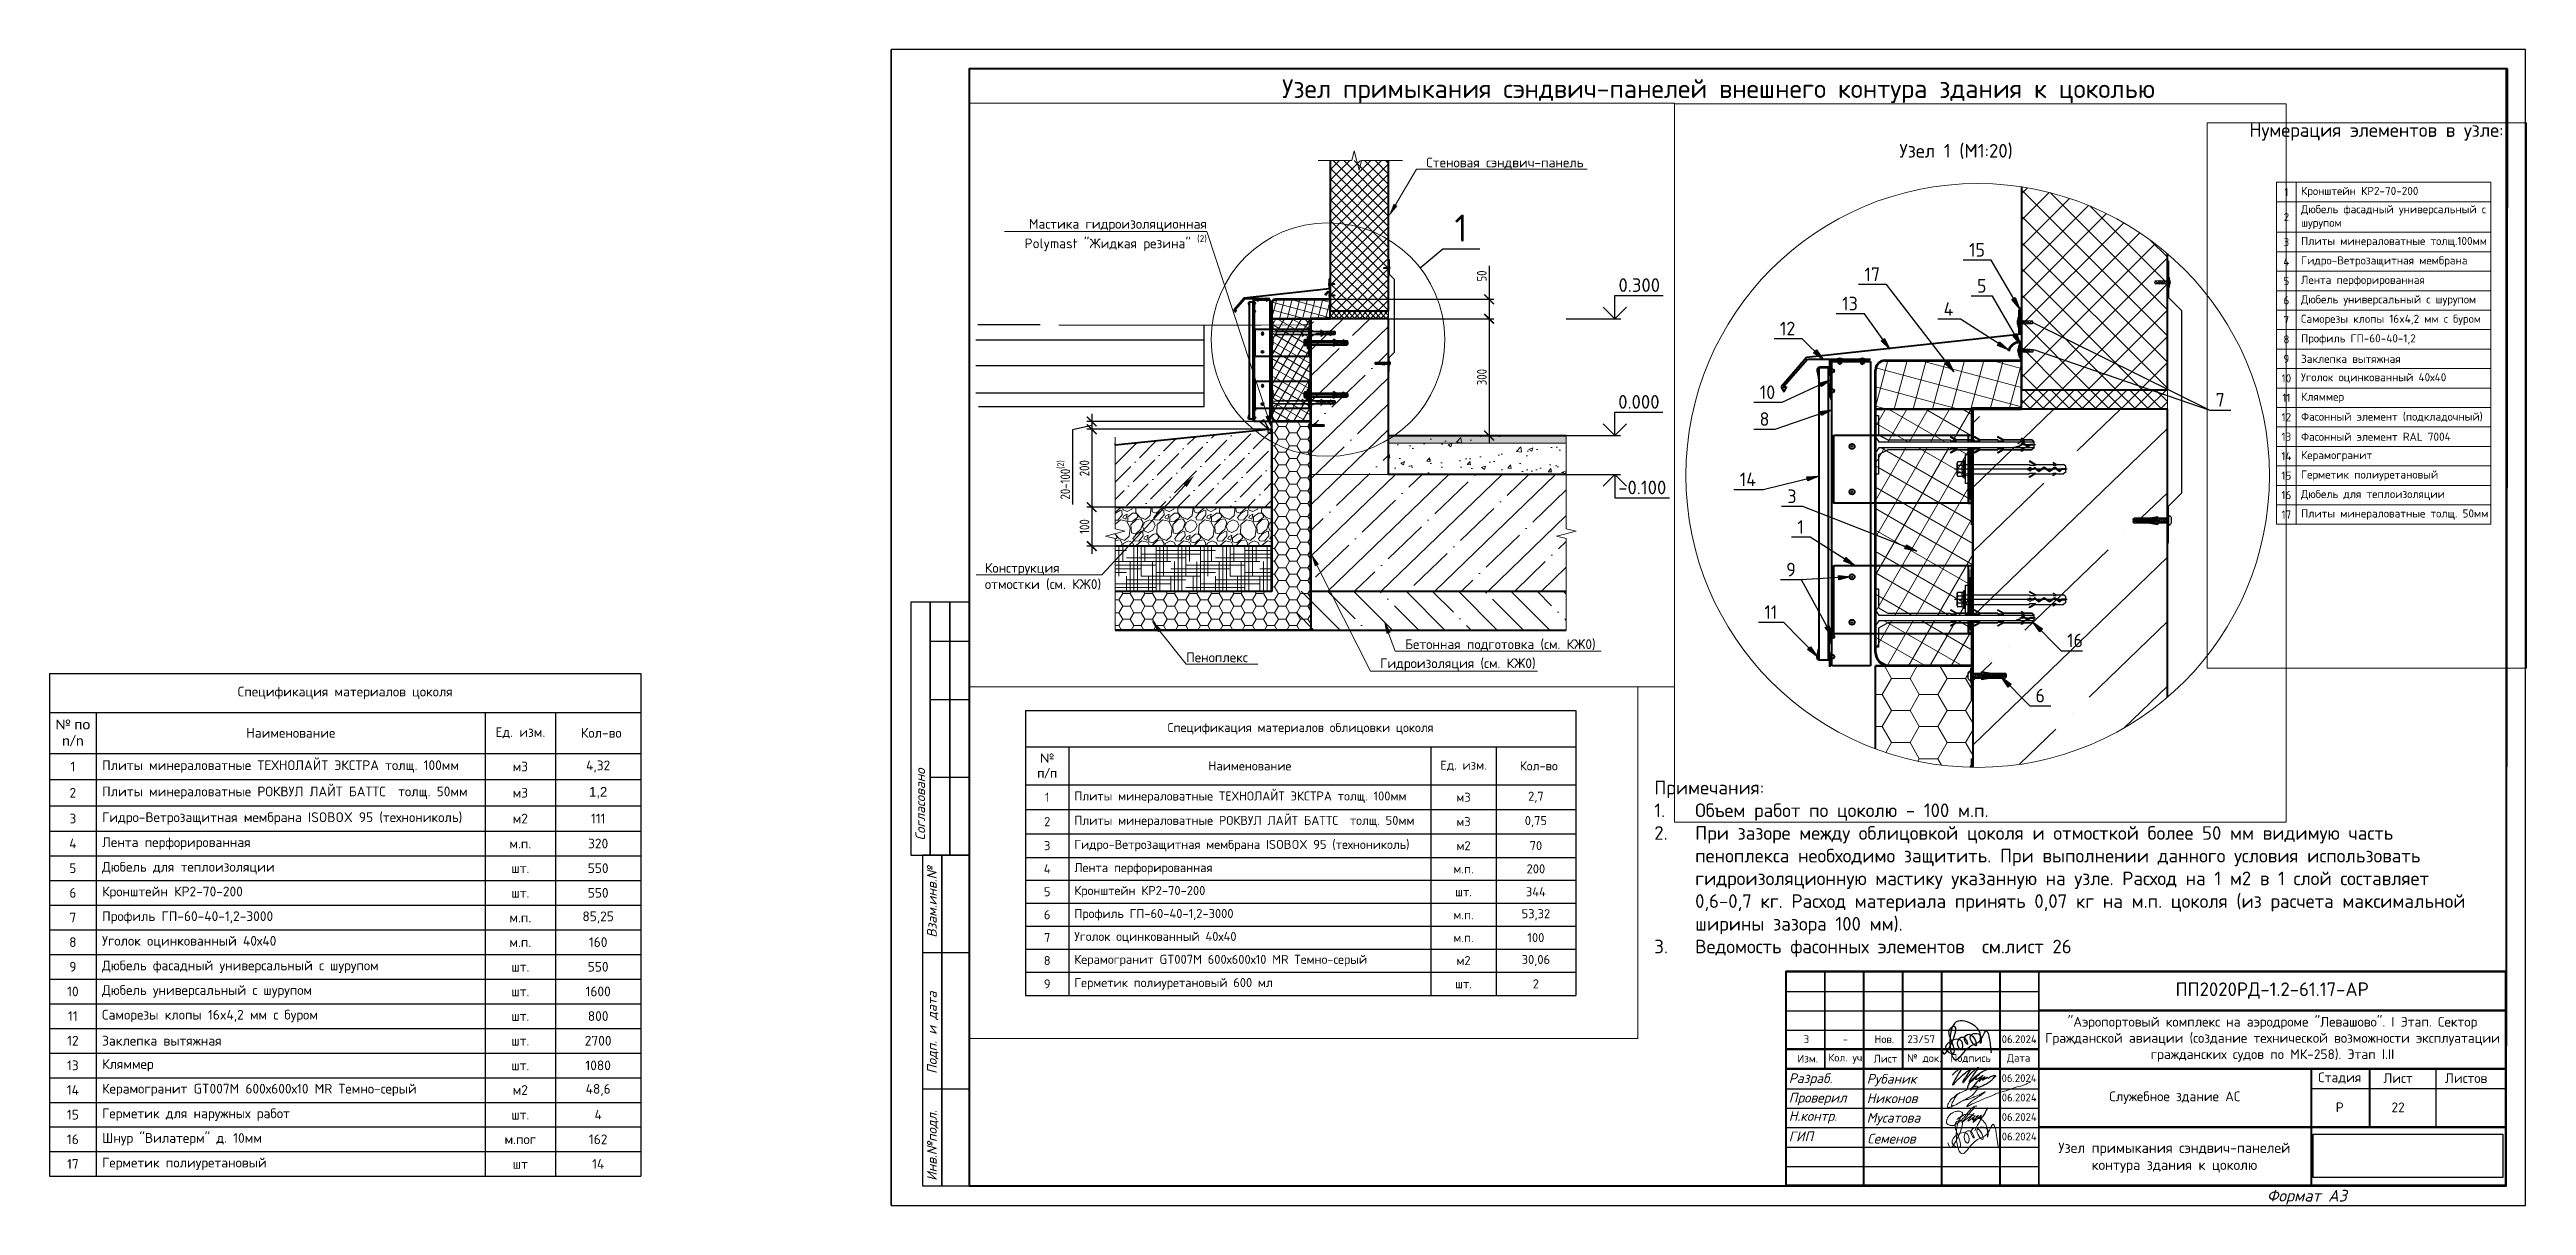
# Paper-space layout '61.17' of a CAD drawing. Header units: millimetres. Extents: x 215 to 81959, y -18227 to 1989.
# Drawn here: x 222 to 859, y -4294 to -3997 of the extents above; entities outside this region: 3.
# The model-space entities are those that its viewports show. They can reach past a viewport. Long polylines and large blocks are cut down to what shows.
import ezdxf
from ezdxf import colors
from ezdxf.entities.mleader import LeaderData, LeaderLine
from ezdxf.enums import TextEntityAlignment as Align
from ezdxf.math import Vec2, Vec3

# ---------------------------------------------------------------- set-up
doc = ezdxf.new("R2018")
doc.units = ezdxf.units.MM
doc.set_wipeout_variables(frame=1)
doc.header["$PDMODE"] = 35
doc.linetypes.add('CONTI', pattern=[0])
doc.linetypes.add('DASHED2', pattern=[0.375, 0.25, -0.125])
for name, color, linetype, lineweight in [('0_текст', 7, 'Continuous', 0), ('_PP_Hatch', 9, 'Continuous', 9), ('_PP_Primary Line Continuous', 3, 'Continuous', 40), ('_Выноска', 7, 'Continuous', 15), ('K_Dim', 165, 'Continuous', 13), ('VRV-daikin', 150, 'Continuous', 40), ('Аннотация', 7, 'Continuous', 20), ('гидроветрозащита', 10, 'Continuous', 70), ('Гидроизоляция монолита', 30, 'DASHED2', 50), ('рамка', 7, 'Continuous', 0), ('Стены сечение', 7, 'Continuous', 40), ('текстотпл', 7, 'Continuous', 25), ('Штрих Бетон неармированный', 7, 'Continuous', 15), ('Штрих Железобетон', 7, 'Continuous', 15), ('Штрих Мин. Вата', 40, 'Continuous', 15)]:
    doc.layers.add(name, color=color, linetype=linetype, lineweight=lineweight)
for name, color, linetype in [('S-METL', 14, 'Continuous'), ('S-WALL-PATT', 181, 'Continuous'), ('Слой2', 7, 'Continuous')]:
    doc.layers.add(name, color=color, linetype=linetype)
doc.layers.add('TN-НЕПЕЧАТНЫЕ', color=252, linetype='Continuous', lineweight=5, plot=False)
doc.layers.add('ПОДПИСИ', color=7, linetype='Continuous', lineweight=18, true_color=0x5236c4)
doc.styles.add('GOST 2.304', font='CS_Gost2304.shx')
doc.styles.add('GOST-2.304_Type-B', font='')
doc.styles.add('PDF ISOCPEUR', font='isocpeur.ttf')
doc.styles.add('PDF ISOCPEUR Italic', font='isocpeui.ttf')
doc.styles.add('SPDS', font='isocpeui.ttf')
doc.styles.add('TIMES', font='times.ttf')
doc.styles.add('ГОСТ 2.304', font='CS_Gost2304.shx')
doc.styles.add('М2.5', font='isocpeui.ttf', dxfattribs={"height": 2.5})
doc.styles.add('М3', font='isocpeui.ttf', dxfattribs={"height": 3})
doc.styles.add('стиль1', font='isocpeur.ttf')
doc.styles.get('GOST-2.304_Type-B').set_extended_font_data('GOST Common')
doc.linetypes.add('зигзаг', pattern='A,0.00254,-5.08,[131,ltypeshp.shx,S=5.08,R=0,X=-5.08,Y=0],-10.16,[131,ltypeshp.shx,S=5.08,R=180,X=5.08,Y=0],-5.08', length=20.32254)
doc.dimstyles.new('SPDS', dxfattribs={"dimscale": 100, "dimtxt": 2.5, "dimasz": 2.5, "dimexe": 1.25, "dimexo": 0.625, "dimtad": 1, "dimdec": 0, "dimrnd": 0.001, "dimtxsty": 'GOST 2.304', "dimblk": 'ARCHTICK', "dimblk1": 'ARCHTICK', "dimblk2": 'ARCHTICK', "dimcen": 2.5, "dimdle": 2, "dimadec": 0, "dimazin": 2, "dimtfac": 0.75, "dimtdec": 4, "dimtmove": 1, "dimatfit": 3, "dimfxl": 1, "dimtolj": 1, "dimarcsym": 0})
picture_1 = doc.add_image_def('image2.jpg', size_in_pixel=(232, 53))
picture_2 = doc.add_image_def('image1.jpg', size_in_pixel=(2481, 3508))

psp = doc.layouts.new('61.17')

# ---------------------------------------------------------------- texts
at = {"color": 7, "linetype": 'Continuous', "lineweight": 0, "char_height": 3.5, "attachment_point": 7}
for s, insert, width, style in [('{\\fISOCPEUR|b1|i0|c204|p34;\\H1.375x;\\C250;\\c1776411;Узел примыкания сэндвич-панелей внешнего контура здания к цоколью}', (538.72, -4010.42), 260.1272, 'стиль1'), ('\\A1;Нумерация элементов в узле:', (787.36, -4020.05), 214.1998, 'PDF ISOCPEUR'), ('\\A1;\\pxql;Примечания: \\P\\pi-3,l3,t3;1.^IОбъем работ по цоколю - 100 м.п.\\P2.^IПри зазоре между облицовкой цоколя и отмосткой более 50 мм видимую часть пеноплекса необходимо защитить. При выполнении данного условия использовать гидроизоляционную мастику указанную на узле. Расход на 1 м2 в 1 слой составляет 0,6-0,7 кг. Расход материала принять 0,07 кг на м.п. цоколя (из расчета максимальной  ширины зазора 100 мм).\\P3.^IВедомость фасонных элементов  см.лист 26 ', (634.4, -4229.82), 214.1998, 'PDF ISOCPEUR')]:
    psp.add_mtext(s, dxfattribs=dict(at, insert=insert, width=width, style=style))
at = {"attachment_point": 5, "style": 'PDF ISOCPEUR'}
for s, insert, char_height, width in [('\\A1;\\pxqc;ПП2020РД-1.2-61.17-АР', (793.2, -4238.47), 3.5, 120), ('\\A1;\\pxqc;"Аэропортовый комплекс на аэродроме "Левашово". I Этап. Сектор Гражданской авиации (создание технической возможности эксплуатации гражданских судов по МК-258). Этап I.II', (793.29, -4250.97), 2.5, 120.1736), ('\\A1;\\pxqc;3', (673.52, -4250.95), 2, 10.6405), ('\\A1;\\pxqc;-', (683.52, -4250.95), 2, 10.6405), ('\\A1;\\pxqc;Нов.', (693.52, -4250.95), 2, 10.6405), ('\\A1;\\pxql; 23/57', (703.52, -4250.95), 2, 10.6405), ('\\A1;\\pxql; 06.2024', (727.73, -4250.95), 2, 10.6405), ('\\A1;\\pxqc; Изм.', (673.2, -4255.95), 2, 11.1818), ('\\A1;\\pxqc;Кол. уч.', (683.79, -4255.95), 2, 11.1818), ('\\A1;\\pxqc;Лист', (693.79, -4255.95), 2, 11.1818), ('\\A1;\\pxqc;№ док.', (703.79, -4255.95), 2, 11.1818), ('\\A1;\\pxqc;Подпись', (715.7, -4255.95), 2, 15), ('\\A1;\\pxqc;Дата', (728.04, -4255.95), 2, 10.3202), ('\\A1;\\pxql; 06.2024', (727.41, -4260.95), 2, 10.0495), ('\\A1;\\pxql; 06.2024', (727.73, -4265.95), 2, 10.6405), ('\\A1;\\pxqc;Служебное здание АС', (768.2, -4265.97), 2.5, 70), ('\\A1;\\pxqc;Стадия', (810.56, -4260.95), 2.5, 70), ('\\A1;\\pxql; 06.2024', (727.73, -4270.95), 2, 10.6405), ('\\A1;\\pxql; 06.2024', (727.73, -4275.95), 2, 10.6405)]:
    psp.add_mtext(s, dxfattribs=dict(at, insert=insert, char_height=char_height, width=width))
at = {"color": 7, "linetype": 'Continuous', "lineweight": 0, "attachment_point": 5, "style": 'стиль1'}
for s, insert, char_height in [('\\A1;\\pxqc;Лист', (825.56, -4260.95), 2.5), ('\\A1;\\pxqc;Листов', (843.06, -4260.95), 2.5), ('\\A1;\\pxqc;Р', (810.56, -4268.45), 2.5), ('\\A1;\\pxqc;22', (825.56, -4268.45), 2.5), ('{\\H0.875x;\\C250;\\c2039583;Узел примыкания сэндвич-панелей\\P\\pxqc;контура здания к цоколю}', (768.06, -4281.4), 3)]:
    psp.add_mtext(s, dxfattribs=dict(at, insert=insert, char_height=char_height))
at = {"layer": 'Слой2', "ltscale": 25, "insert": (3547.38, 1129.22), "char_height": 87.5, "attachment_point": 1, "style": 'ГОСТ 2.304'}
psp.add_mtext_dynamic_manual_height_columns('\\pxqc;Узел примыкания ГКЛ перегородок (облицовок) к профлисту покрытия (перекрытия) к элементам металлокаркаса', width=3514.4288, gutter_width=625, heights=[0], dxfattribs=at)
at = {"layer": 'текстотпл', "color": 7, "insert": (215.08, 166.01), "char_height": 3, "width": 369.7203, "attachment_point": 4, "style": 'TIMES'}
psp.add_mtext('\\pxqj;{\\fTimes New Roman|b0|i0|c204|p18;\\C256;^I\\H0.83325x;\\P\\pq*;\\H0.99999x; \\H0.99998x;             ^I\\H0.99993x;           \\H0.99987x;\\P\\pi0.0077767,sm1,qj;\\H1.0003x;      \\H0.99991x;\\P\\pi4,s*;^I}', dxfattribs=at)

msp = doc.modelspace()

# ---------------------------------------------------------------- texts
for s, height, style, p in [('1', 70, 'GOST-2.304_Type-B', (2941436.2, -721727.2)), ('0.300', 35, 'PDF ISOCPEUR', (2941857.7, -721856.1, 0.3)), ('0.000', 35, 'PDF ISOCPEUR', (2941857, -722156.1)), ('-0.100', 35, 'PDF ISOCPEUR', (2941857, -722376.1)), ('Узел 1 (М1:20)', 14, 'PDF ISOCPEUR', (2941173, -723480.4)), ('15', 14, 'GOST-2.304_Type-B', (2941244.5, -723582.2)), ('17', 14, 'GOST-2.304_Type-B', (2941137, -723607.3)), ('13', 14, 'GOST-2.304_Type-B', (2941114.1, -723637.4)), ('5', 14, 'GOST-2.304_Type-B', (2941252.7, -723619.2)), ('12', 14, 'GOST-2.304_Type-B', (2941050.1, -723663.1)), ('4', 14, 'GOST-2.304_Type-B', (2941218.4, -723643)), ('10', 14, 'GOST-2.304_Type-B', (2941029.4, -723728.5)), ('7', 14, 'GOST-2.304_Type-B', (2941498, -723736.3)), ('8', 14, 'GOST-2.304_Type-B', (2941029.2, -723756.1)), ('14', 14, 'GOST-2.304_Type-B', (2941008.8, -723818.1)), ('3', 14, 'GOST-2.304_Type-B', (2941057.8, -723835.5)), ('1', 14, 'GOST-2.304_Type-B', (2941068.1, -723867)), ('9', 14, 'GOST-2.304_Type-B', (2941056.6, -723910.8)), ('11', 14, 'GOST-2.304_Type-B', (2941034.1, -723954.5)), ('16', 14, 'GOST-2.304_Type-B', (2941345.3, -723983.6)), ('6', 14, 'GOST-2.304_Type-B', (2941312.9, -724040.3))]:
    msp.add_text(s, height=height, dxfattribs=dict(style=style)).set_placement(p)
at = {"layer": '_Выноска'}
for s, insert, char_height, width, attachment_point in [('{\\fISOCPEUR|b0|i0|c0;1', (2942336, -723314.4), 12.503, 15.004, 5), ('{\\fISOCPEUR|b0|i0|c0;Кронштейн КР2-70-200', (2942358.6, -723314.4), 12.503, 285.073, 4), ('{\\fISOCPEUR|b0|i0|c0;2', (2942336, -723353), 12.503, 15.004, 5), ('{\\fISOCPEUR|b0|i0|c0;Дюбель фасадный универсальный с шурупом', (2942358.6, -723353), 12.503, 285.073, 4), ('{\\fISOCPEUR|b0|i0|c0;3', (2942336, -723391.5), 12.503, 15.004, 5), ('{\\fISOCPEUR|b0|i0|c204|p34;Плиты минераловатные толщ\\fISOCPEUR|b0|i0|c0|p34;.100\\fISOCPEUR|b0|i0|c204|p34;мм}', (2942358.6, -723391.5), 12.5032, 285.073, 4), ('{\\fISOCPEUR|b0|i0|c0;4', (2942336, -723421.5), 12.503, 15.004, 5), ('{\\fISOCPEUR|b0|i0|c0;Гидро-Ветрозащитная мембрана', (2942358.6, -723421.5), 12.503, 285.073, 4), ('{\\fISOCPEUR|b0|i0|c0;5', (2942336, -723451.5), 12.503, 15.004, 5), ('{\\fISOCPEUR|b0|i0|c0;Лента перфорированная', (2942358.6, -723451.5), 12.503, 285.073, 4), ('{\\fISOCPEUR|b0|i0|c0;6', (2942336, -723481.5), 12.503, 15.004, 5), ('{\\fISOCPEUR|b0|i0|c0;Дюбель универсальный с шурупом', (2942358.6, -723481.5), 12.503, 285.073, 4), ('{\\fISOCPEUR|b0|i0|c0;7', (2942336, -723511.5), 12.503, 15.004, 5), ('{\\fISOCPEUR|b0|i0|c0;Саморезы клопы 16x4,2 мм с буром', (2942358.6, -723511.5), 12.503, 285.073, 4), ('{\\fISOCPEUR|b0|i0|c0;8', (2942336, -723541.6), 12.503, 15.004, 5), ('{\\fISOCPEUR|b0|i0|c204|p34;Профиль ГП\\fISOCPEUR|b0|i0|c0|p34;-60-40-1,2}', (2942358.6, -723541.6), 12.503, 285.073, 4), ('{\\fISOCPEUR|b0|i0|c0;9', (2942336, -723571.6), 12.503, 15.004, 5), ('{\\fISOCPEUR|b0|i0|c0;Заклепка вытяжная', (2942358.6, -723571.6), 12.503, 285.073, 4), ('{\\fISOCPEUR|b0|i0|c0;10', (2942336, -723601.6), 12.503, 15.004, 5), ('{\\fISOCPEUR|b0|i0|c0;Уголок оцинкованный 40х40', (2942358.6, -723601.6), 12.503, 285.073, 4), ('{\\fISOCPEUR|b0|i0|c0;11', (2942336, -723631.6), 12.503, 15.004, 5), ('{\\fISOCPEUR|b0|i0|c0;Кляммер', (2942358.6, -723631.6), 12.503, 285.073, 4), ('{\\fISOCPEUR|b0|i0|c204|p34;Фасонный элемент (подкладочный)}', (2942358.6, -723661.6), 12.503, 285.073, 4), ('{\\fISOCPEUR|b0|i0|c0;12', (2942336, -723661.6), 12.503, 15.004, 5), ('{\\fISOCPEUR|b0|i0|c0;13', (2942336, -723691.6), 12.503, 15.004, 5), ('{\\fISOCPEUR|b0|i0|c204|p34;Фасонный элемент \\fISOCPEUR|b0|i0|c0|p34;RAL 7004}', (2942358.6, -723691.6), 12.503, 285.073, 4), ('{\\fISOCPEUR|b0|i0|c0;14', (2942336, -723721.6), 12.503, 15.004, 5), ('{\\fISOCPEUR|b0|i0|c204|p34;Керамогранит }', (2942358.6, -723721.6), 12.503, 285.073, 4), ('{\\fISOCPEUR|b0|i0|c0;15', (2942336, -723751.6), 12.503, 15.004, 5), ('{\\fISOCPEUR|b0|i0|c204|p34;Герметик полиуретановый}', (2942358.6, -723751.6), 12.503, 285.073, 4), ('{\\fISOCPEUR|b0|i0|c0|p34;16', (2942336, -723781.6), 12.503, 15.004, 5), ('{\\fISOCPEUR|b0|i0|c204|p34;Дюбель для теплоизоляции}', (2942358.6, -723781.6), 12.503, 285.073, 4), ('{\\fISOCPEUR|b0|i0|c0|p34;17', (2942336, -723811.6), 12.503, 15.004, 5), ('{\\fISOCPEUR|b0|i0|c204|p34;Плиты минераловатные толщ. 50мм}', (2942358.6, -723811.6), 12.503, 285.073, 4)]:
    msp.add_mtext(s, dxfattribs=dict(at, insert=insert, char_height=char_height, width=width, attachment_point=attachment_point))

# ---------------------------------------------------------------- blocks, each defined once
blk = doc.blocks.new('*T456')
at = {"layer": '_Выноска', "linetype": 'ByBlock', "lineweight": -2, "transparency": 16777216}
for p, q in [((0, 0), (152, 0)), ((152, 0), (152, -129.2)), ((0, -10), (152, -10)), ((0, -10), (0, -129.2)), ((12, -10), (12, -129.2)), ((112, -10), (112, -129.2)), ((130, -10), (130, -27.28)), ((0, -20.53), (152, -20.53)), ((0, -27.28), (130, -27.28)), ((0, -34.03), (152, -34.03)), ((130, -34.03), (130, -129.2)), ((0, -40.53), (152, -40.53)), ((0, -46.87), (152, -46.87)), ((0, -53.2), (152, -53.2)), ((0, -59.53), (152, -59.53)), ((0, -65.87), (152, -65.87)), ((0, -72.2), (152, -72.2)), ((0, -78.53), (152, -78.53)), ((0, -84.87), (152, -84.87)), ((0, -91.2), (152, -91.2)), ((0, -97.53), (152, -97.53)), ((0, -103.87), (152, -103.87)), ((0, -110.2), (152, -110.2)), ((0, -116.53), (152, -116.53)), ((0, -122.87), (152, -122.87)), ((0, -129.2), (152, -129.2))]:
    blk.add_line(p, q, dxfattribs=at)
at = {"layer": '_Выноска', "color": 0, "linetype": 'ByBlock', "lineweight": -2, "transparency": 16777216}
for p, q in [((0, 0), (0, -10)), ((130, -27.28), (152, -27.28)), ((130, -27.28), (130, -34.03))]:
    blk.add_line(p, q, dxfattribs=at)
at = {"layer": '_Выноска', "color": 0, "transparency": 16777216, "char_height": 2.5}
for s, insert, width, attachment_point in [('{\\fISOCPEUR|b0|i0|c204|p34;Спецификация материалов цоколя}', (76, -5), 149, 5), ('{\\fCalibri|b0|i0|c204|p34;№ по \\fCalibri|b0|i0|c0|p34;n/n}', (6, -15.27), 9, 5), ('{\\fISOCPEUR|b0|i0|c204|p34;Наименование}', (62, -15.27), 97, 5), ('{\\fISOCPEUR|b0|i0|c0;Ед. изм.', (121, -15.27), 15, 5), ('{\\fISOCPEUR|b0|i0|c0; Кол-во ', (141, -15.27), 19, 5), ('{\\fISOCPEUR|b0|i0|c0;1', (6, -23.91), 9, 5), ('{\\fISOCPEUR|b0|i0|c0;Плиты минераловатные ТЕХНОЛАЙТ ЭКСТРА толщ. 100мм', (13.5, -23.91), 97, 4), ('{\\fISOCPEUR|b0|i0|c0;м3', (121, -23.91), 15, 5), ('{\\fISOCPEUR|b0|i0|c204|p34;4,32}', (141, -23.91), 19, 5), ('{\\fISOCPEUR|b0|i0|c0;2', (6, -30.66), 9, 5), ('{\\fISOCPEUR|b0|i0|c0;Плиты минераловатные РОКВУЛ ЛАЙТ БАТТС  толщ. 50мм', (13.5, -30.66), 97, 4), ('{\\fISOCPEUR|b0|i0|c0;м3', (121, -30.66), 15, 5), ('1,2', (141, -30.66), 19, 5), ('{\\fISOCPEUR|b0|i0|c0;3', (6, -37.28), 9, 5), ('{\\fISOCPEUR|b0|i0|c204|p34;Гидро-Ветрозащитная мембрана ISOBOX 95 (технониколь)}', (13.5, -37.28), 97, 4), ('{\\fISOCPEUR|b0|i0|c0;м2', (121, -37.28), 15, 5), ('{\\fISOCPEUR|b0|i0|c204|p34;111}', (141, -37.28), 19, 5), ('{\\fISOCPEUR|b0|i0|c0;4', (6, -43.7), 9, 5), ('{\\fISOCPEUR|b0|i0|c0;Лента перфорированная', (13.5, -43.7), 97, 4), ('{\\fISOCPEUR|b0|i0|c0;м.п.', (121, -43.7), 15, 5), ('{\\fISOCPEUR|b0|i0|c204|p34;320}', (141, -43.7), 19, 5), ('{\\fISOCPEUR|b0|i0|c0;5', (6, -50.03), 9, 5), ('{\\fISOCPEUR|b0|i0|c0;Дюбель для теплоизоляции', (13.5, -50.03), 97, 4), ('{\\fISOCPEUR|b0|i0|c0;шт.', (121, -50.03), 15, 5), ('{\\fISOCPEUR|b0|i0|c204|p34;550}', (141, -50.03), 19, 5), ('{\\fISOCPEUR|b0|i0|c0;6', (6, -56.37), 9, 5), ('{\\fISOCPEUR|b0|i0|c0;Кронштейн КР2-70-200', (13.5, -56.37), 97, 4), ('{\\fISOCPEUR|b0|i0|c0;шт.', (121, -56.37), 15, 5), ('{\\fISOCPEUR|b0|i0|c204|p34;550}', (141, -56.37), 19, 5), ('{\\fISOCPEUR|b0|i0|c0;7', (6, -62.7), 9, 5), ('{\\fISOCPEUR|b0|i0|c0;Профиль ГП-60-40-1,2-3000', (13.5, -62.7), 97, 4), ('{\\fISOCPEUR|b0|i0|c0;м.п.', (121, -62.7), 15, 5), ('{\\fISOCPEUR|b0|i0|c204|p34;85,25}', (141, -62.7), 19, 5), ('{\\fISOCPEUR|b0|i0|c0;8', (6, -69.03), 9, 5), ('{\\fISOCPEUR|b0|i0|c0;Уголок оцинкованный 40х40', (13.5, -69.03), 97, 4), ('{\\fISOCPEUR|b0|i0|c0;м.п.', (121, -69.03), 15, 5), ('{\\fISOCPEUR|b0|i0|c204|p34;160}', (141, -69.03), 19, 5), ('{\\fISOCPEUR|b0|i0|c0;9', (6, -75.37), 9, 5), ('{\\fISOCPEUR|b0|i0|c0;Дюбель фасадный универсальный с шурупом', (13.5, -75.37), 97, 4), ('{\\fISOCPEUR|b0|i0|c0;шт.', (121, -75.37), 15, 5), ('{\\fISOCPEUR|b0|i0|c204|p34;550}', (141, -75.37), 19, 5), ('{\\fISOCPEUR|b0|i0|c0;10', (6, -81.7), 9, 5), ('{\\fISOCPEUR|b0|i0|c0;Дюбель универсальный с шурупом', (13.5, -81.7), 97, 4), ('{\\fISOCPEUR|b0|i0|c0;шт.', (121, -81.7), 15, 5), ('{\\fISOCPEUR|b0|i0|c204|p34;1600}', (141, -81.7), 19, 5), ('{\\fISOCPEUR|b0|i0|c0;11', (6, -88.03), 9, 5), ('{\\fISOCPEUR|b0|i0|c0;Саморезы клопы 16x4,2 мм с буром', (13.5, -88.03), 97, 4), ('{\\fISOCPEUR|b0|i0|c0;шт.', (121, -88.03), 15, 5), ('{\\fISOCPEUR|b0|i0|c204|p34;800}', (141, -88.03), 19, 5), ('{\\fISOCPEUR|b0|i0|c0;12', (6, -94.37), 9, 5), ('{\\fISOCPEUR|b0|i0|c0;Заклепка вытяжная', (13.5, -94.37), 97, 4), ('{\\fISOCPEUR|b0|i0|c0;шт.', (121, -94.37), 15, 5), ('{\\fISOCPEUR|b0|i0|c204|p34;2700}', (141, -94.37), 19, 5), ('{\\fISOCPEUR|b0|i0|c0;13', (6, -100.7), 9, 5), ('{\\fISOCPEUR|b0|i0|c0;Кляммер', (13.5, -100.7), 97, 4), ('{\\fISOCPEUR|b0|i0|c0;шт.', (121, -100.7), 15, 5), ('{\\fISOCPEUR|b0|i0|c204|p34;1080}', (141, -100.7), 19, 5), ('{\\fISOCPEUR|b0|i0|c0;14', (6, -107.03), 9, 5), ('{\\fISOCPEUR|b0|i0|c0;Керамогранит GT007М 600х600х10 MR Темно-серый', (13.5, -107.03), 97, 4), ('{\\fISOCPEUR|b0|i0|c0;м2', (121, -107.03), 15, 5), ('{\\fISOCPEUR|b0|i0|c204|p34;48,6}', (141, -107.03), 19, 5), ('{\\fISOCPEUR|b0|i0|c0;15', (6, -113.37), 9, 5), ('{\\fISOCPEUR|b0|i0|c0;Герметик для наружных работ', (13.5, -113.37), 97, 4), ('{\\fISOCPEUR|b0|i0|c0;шт.', (121, -113.37), 15, 5), ('{\\fISOCPEUR|b0|i0|c204|p34;4}', (141, -113.37), 19, 5), ('{\\fISOCPEUR|b0|i0|c0|p34;1\\fISOCPEUR|b0|i0|c204|p34;6}', (6, -119.7), 9, 5), ('{\\fISOCPEUR|b0|i0|c204|p34;Шнур "Вилатерм" д. 10мм}', (13.5, -119.7), 97, 4), ('{\\fISOCPEUR|b0|i0|c204|p34;м.пог}', (121, -119.7), 15, 5), ('{\\fISOCPEUR|b0|i0|c204|p34;162}', (141, -119.7), 19, 5), ('{\\fISOCPEUR|b0|i0|c0|p34;1\\fISOCPEUR|b0|i0|c204|p34;7}', (6, -126.03), 9, 5), ('{\\fISOCPEUR|b0|i0|c204|p34;Герметик полиуретановый}', (13.5, -126.03), 97, 4), ('{\\fISOCPEUR|b0|i0|c204|p34;шт}', (121, -126.03), 15, 5), ('{\\fISOCPEUR|b0|i0|c204|p34;14}', (141, -126.03), 19, 5)]:
    blk.add_mtext(s, dxfattribs=dict(at, insert=insert, width=width, attachment_point=attachment_point))
blk = doc.blocks.new('Подпись - Никонов_dwg-3270636-План 1 этажа на отм_ _0_000')
at = {"color": 5, "lineweight": 9, "true_color": 0x0000ff}
for points, knots in [([(3665.5, 1236.6), (3666.5, 1237.1), (3668.2, 1238.1), (3670.7, 1239.2), (3672.1, 1240.9), (3673.3, 1242.2), (3673.7, 1243.2), (3673.6, 1244.1), (3672.8, 1244.1), (3672, 1243.8), (3670.9, 1243.4), (3669.4, 1242.8), (3667.7, 1242.1), (3665.8, 1241.1), (3663.8, 1240.5), (3662.3, 1238.7), (3660.5, 1238), (3659.7, 1236.2), (3658.9, 1235.2), (3658.7, 1233), (3661.5, 1234.5), (3663.6, 1235.2), (3665.7, 1237), (3668.1, 1237.4), (3670.1, 1238), (3671.6, 1238.8), (3673.4, 1239.3), (3674.8, 1240.1), (3678.5, 1242.1), (3675.9, 1240.3), (3675.1, 1239.5), (3674.2, 1239.1), (3673.2, 1238.4), (3671.6, 1237.5), (3670.3, 1236.4), (3669.2, 1235.5), (3668.7, 1234.8), (3667.9, 1233.9), (3669.3, 1234.5), (3670.2, 1235.1), (3672.1, 1235.9), (3674.5, 1237), (3677.1, 1238.2), (3679.9, 1239), (3682.4, 1240.5), (3685.2, 1241.2), (3688.6, 1242.2), (3692.2, 1243.8), (3695.8, 1244.2), (3697.7, 1245.4), (3698.6, 1245.8), (3699.3, 1246), (3699.2, 1246.4), (3699.2, 1246.5)], [0, 0, 0, 0, 3.378818, 5.715922, 8.219361, 9.899721, 10.976556, 11.451856, 12.139284, 12.804214, 13.911598, 15.723529, 17.789374, 19.345922, 22.172631, 23.901681, 26.066298, 27.733912, 29.312205, 30.352176, 32.99265, 34.962632, 38.022379, 40.726019, 42.282123, 44.222072, 45.778162, 47.594383, 50.346055, 52.300104, 53.284202, 54.011029, 55.266878, 57.065791, 59.294374, 60.398001, 61.356333, 62.02213, 62.983928, 63.988976, 66.073504, 68.81322, 71.967541, 74.789114, 77.472638, 80.63425, 83.226851, 88.281354, 92.11797, 94.014352, 94.776009, 95.380685, 95.760607, 95.760607, 95.760607, 95.760607]), ([(3661.9, 1234.6), (3661.7, 1234.6), (3661.4, 1234.5), (3660.7, 1234.5), (3660.9, 1235.6), (3661.5, 1236.3), (3662, 1237.6), (3662.7, 1238.8), (3663.7, 1240.1), (3664.6, 1240.6), (3665.1, 1240.9)], [0, 0, 0, 0, 0.500239, 1.056482, 1.749661, 2.987208, 4.049601, 5.885059, 7.06866, 8.861453, 8.861453, 8.861453, 8.861453])]:
    blk.add_open_spline(points, degree=3, knots=knots, dxfattribs=at)
blk = doc.blocks.new('Подпись - Мусатова_dwg_A$C3E2D4B51-3270641-План 1 этажа на отм_ _0_000')
at = {"layer": 'VRV-daikin', "color": 166, "lineweight": 9, "true_color": 0x001f7f}
for points, knots in [([(-910, -913), (-903, -909), (-892, -901), (-877, -889), (-862, -878), (-846, -866), (-830, -854), (-815, -839), (-805, -826), (-798, -814), (-796, -802), (-798, -791), (-806, -777), (-822, -765), (-844, -753), (-872, -749), (-898, -750), (-926, -755), (-955, -764), (-983, -776), (-1009, -790), (-1034, -809), (-1059, -832), (-1084, -863), (-1101, -895), (-1113, -930), (-1116, -956), (-1113, -979), (-1109, -997), (-1095, -1011), (-1074, -1021), (-1050, -1029), (-1025, -1034), (-999, -1035), (-964, -1030), (-921, -1004), (-872, -970), (-827, -930), (-784, -889), (-751, -851), (-724, -817), (-705, -792), (-682, -764), (-660, -737), (-633, -710), (-608, -687), (-583, -666), (-552, -651), (-530, -653), (-516, -654)], [0, 0, 0, 0, 22.988989, 39.352759, 57.55937, 78.255598, 100.558758, 119.730927, 139.404937, 151.386168, 160.524969, 173.286484, 186.584875, 205.28706, 233.617861, 261.564606, 287.496969, 311.225358, 347.968397, 378.326637, 402.83633, 436.168739, 472.839079, 503.256611, 556.294005, 579.666438, 614.380384, 633.167239, 649.133275, 667.137721, 692.181705, 717.808892, 743.725371, 767.592525, 796.284284, 848.110235, 915.848767, 975.341971, 1029.346777, 1093.328347, 1125.812724, 1159.728693, 1188.646174, 1232.311944, 1266.688021, 1300.307574, 1336.664934, 1362.025707, 1402.496279, 1402.496279, 1402.496279, 1402.496279]), ([(-560, -677), (-575, -692), (-600, -717), (-638, -761), (-672, -798), (-704, -847), (-736, -883), (-769, -918), (-789, -942), (-803, -958), (-809, -966), (-812, -971), (-811, -974), (-801, -969), (-786, -958), (-760, -936), (-731, -911), (-701, -888), (-665, -866), (-632, -842), (-602, -822), (-582, -805), (-572, -797), (-568, -793)], [0, 0, 0, 0, 61.944553, 107.52722, 175.465943, 212.068957, 281.07477, 320.224069, 356.529508, 373.823762, 384.157633, 387.747552, 388.574933, 393.221277, 410.837761, 455.996898, 487.470176, 528.675759, 567.208139, 613.651945, 653.207207, 674.764197, 692.165812, 692.165812, 692.165812, 692.165812]), ([(-568, -793), (-572, -796), (-580, -804), (-598, -817), (-617, -842), (-639, -869), (-659, -893), (-674, -909), (-683, -921), (-689, -929), (-692, -935), (-693, -941), (-689, -944), (-681, -944), (-664, -932), (-636, -915), (-605, -891), (-580, -871), (-565, -856), (-561, -850), (-557, -844), (-557, -841)], [0, 0, 0, 0, 16.134747, 33.266463, 66.960912, 110.000915, 136.599312, 162.11958, 174.833381, 182.942488, 190.991453, 195.998541, 198.202501, 204.556661, 219.307379, 257.010825, 304.022792, 336.538613, 355.084471, 362.391255, 366.862024, 366.862024, 366.862024, 366.862024]), ([(-557, -841), (-558, -844), (-559, -847), (-561, -851), (-566, -859), (-571, -867), (-579, -877), (-588, -888), (-598, -899), (-603, -908), (-604, -915), (-603, -921), (-587, -916), (-572, -908), (-545, -891), (-515, -868), (-496, -847), (-487, -833)], [370.214221, 370.214221, 370.214221, 370.214221, 371.492925, 375.50702, 386.272478, 396.326249, 407.662491, 424.671307, 439.040432, 450.864321, 456.652253, 460.111133, 471.509974, 489.8363, 522.772287, 558.418764, 606.54163, 606.54163, 606.54163, 606.54163]), ([(-487, -833), (-490, -836), (-497, -843), (-515, -867), (-541, -893), (-566, -923), (-580, -940), (-586, -951), (-588, -956), (-589, -959), (-590, -962), (-589, -967), (-580, -963), (-573, -958), (-548, -938), (-514, -904), (-469, -867), (-445, -843), (-435, -833)], [0, 0, 0, 0, 11.986452, 31.972562, 89.173492, 123.415403, 146.46066, 155.981692, 160.052144, 164.064199, 166.595197, 168.836528, 175.563815, 185.362187, 199.585154, 268.942359, 332.231107, 372.1212, 372.1212, 372.1212, 372.1212]), ([(-304, -682), (-371, -804), (-394, -843), (-434, -903), (-473, -972), (-507, -1033), (-535, -1088), (-550, -1120), (-557, -1137)], [581.391717, 581.391717, 581.391717, 581.391717, 635.622981, 715.679271, 797.974483, 873.292732, 926.879596, 981.063222, 981.063222, 981.063222, 981.063222]), ([(-435, -833), (-435, -833), (-435, -833), (-435, -833), (-435, -832), (-435, -832), (-435, -832), (-435, -832), (-435, -832), (-435, -832), (-435, -832), (-435, -832), (-436, -832), (-436, -832), (-436, -833), (-436, -833), (-437, -833), (-437, -834), (-438, -834), (-439, -835), (-439, -836), (-440, -837), (-442, -838), (-443, -840), (-445, -843), (-450, -848), (-458, -857), (-467, -868), (-474, -876), (-478, -881), (-480, -885), (-481, -887), (-482, -889), (-482, -890), (-482, -891), (-483, -891), (-483, -892), (-483, -892), (-483, -892), (-483, -892), (-483, -893), (-483, -893), (-482, -893), (-482, -893), (-482, -893), (-482, -893), (-482, -893), (-482, -893), (-481, -893), (-481, -893), (-480, -893), (-480, -893), (-479, -892), (-479, -892), (-477, -892), (-476, -891), (-473, -889), (-469, -887), (-464, -885), (-458, -882), (-452, -878), (-446, -874), (-443, -871), (-441, -868), (-439, -866), (-438, -864), (-436, -862), (-435, -861), (-434, -860), (-433, -859), (-432, -858), (-431, -856), (-431, -855), (-430, -854), (-430, -854), (-430, -854), (-429, -853), (-429, -853), (-429, -853), (-429, -852), (-429, -852), (-429, -852), (-429, -852), (-429, -852), (-429, -851), (-429, -851), (-429, -851), (-429, -851), (-429, -851), (-429, -851), (-430, -851), (-430, -852), (-430, -852), (-431, -852), (-431, -853), (-432, -853), (-432, -854), (-433, -854), (-435, -856), (-437, -857), (-438, -859), (-440, -861), (-441, -863), (-443, -865), (-445, -869), (-447, -872), (-448, -875), (-448, -876), (-448, -878), (-448, -878), (-448, -879), (-448, -879), (-448, -880), (-448, -880), (-448, -880), (-448, -880), (-448, -881), (-448, -881), (-448, -881), (-448, -881), (-447, -881), (-447, -881), (-446, -881), (-446, -881), (-445, -881), (-444, -881), (-443, -881), (-442, -881), (-441, -880), (-438, -880), (-435, -879), (-431, -877), (-426, -875), (-420, -872), (-411, -868), (-402, -861), (-390, -849), (-380, -835), (-371, -821), (-363, -806), (-353, -788), (-343, -766), (-332, -744), (-324, -726), (-317, -714), (-314, -707), (-312, -702), (-310, -698), (-309, -695), (-308, -692), (-307, -690), (-306, -688), (-306, -687), (-306, -686), (-305, -686), (-305, -685), (-305, -685), (-305, -685), (-305, -684), (-305, -684), (-305, -684), (-305, -684), (-305, -684), (-305, -684), (-304, -683), (-304, -683), (-304, -682), (-304, -682), (-304, -682)], [0, 0, 0, 0, 0.001693, 0.002539, 0.003386, 0.004023, 0.004661, 0.005343, 0.005858, 0.006501, 0.007145, 0.008175, 0.009204, 0.010234, 0.011264, 0.012294, 0.013323, 0.01626, 0.019196, 0.022132, 0.025068, 0.03007, 0.035072, 0.045076, 0.05508, 0.065084, 0.118502, 0.171919, 0.206066, 0.223139, 0.240213, 0.244085, 0.247957, 0.255702, 0.25752, 0.258429, 0.259338, 0.260247, 0.261156, 0.262065, 0.262747, 0.263504, 0.264034, 0.264563, 0.265093, 0.265623, 0.266153, 0.267212, 0.268272, 0.269331, 0.27145, 0.273569, 0.275688, 0.277807, 0.279926, 0.28847, 0.297014, 0.314102, 0.33119, 0.348277, 0.382453, 0.39954, 0.416628, 0.425507, 0.434386, 0.443265, 0.452144, 0.4552, 0.458255, 0.464367, 0.470479, 0.476591, 0.480652, 0.482682, 0.484713, 0.486743, 0.487758, 0.488774, 0.489789, 0.490804, 0.491819, 0.492581, 0.493145, 0.493766, 0.494386, 0.495007, 0.495628, 0.496249, 0.49687, 0.49749, 0.498422, 0.499042, 0.500284, 0.502767, 0.50525, 0.507734, 0.510217, 0.5127, 0.520831, 0.528961, 0.537092, 0.545222, 0.552525, 0.559828, 0.574434, 0.588911, 0.596149, 0.603387, 0.605882, 0.608377, 0.610873, 0.61212, 0.613368, 0.614586, 0.615195, 0.615804, 0.616413, 0.617023, 0.617632, 0.618241, 0.619459, 0.620677, 0.621895, 0.623113, 0.626189, 0.629265, 0.63234, 0.635416, 0.641567, 0.647719, 0.660022, 0.672324, 0.690476, 0.708629, 0.744933, 0.785293, 0.825652, 0.906372, 0.949752, 0.993132, 1.073116, 1.1531, 1.233083, 1.313067, 1.348661, 1.366458, 1.384255, 1.402052, 1.41095, 1.419849, 1.428747, 1.437646, 1.439871, 1.442095, 1.44432, 1.445432, 1.446544, 1.447657, 1.448213, 1.448769, 1.449325, 1.449881, 1.450438, 1.450994, 1.452106, 1.453218, 1.455443, 1.456172, 1.456172, 1.456172, 1.456172])]:
    blk.add_open_spline(points, degree=3, knots=knots, dxfattribs=at)
blk = doc.blocks.new('Подпись - Мусатова_dwg-3270640-План 1 этажа на отм_ _0_000')
at = {"xscale": 1.492992002516985, "yscale": 1.492992002516985, "zscale": 1.492992002516985}
blk.add_blockref('Подпись - Мусатова_dwg_A$C3E2D4B51-3270641-План 1 этажа на отм_ _0_000', (4485, 2905), dxfattribs=at)
blk = doc.blocks.new('Подпись - Мусатова-889560-План 1 этажа на отм_ _0_000')
at = {"xscale": 0.008739939637826983, "yscale": 0.008739939637826983, "zscale": 0.008739939637826983}
blk.add_blockref('Подпись - Мусатова_dwg-3270640-План 1 этажа на отм_ _0_000', (-3.35, -16.59), dxfattribs=at)
blk = doc.blocks.new('A$C1BF8445D')
at = {"color": 159, "lineweight": 30, "true_color": 0x22346e}
blk.add_spline([(-4.39, 1.5), (-3.71, 2.21), (-2.96, 2.78), (-2.13, 3.28), (-1.99, 3.29), (-2.21, 2.69), (-3.1, 1.31), (-3.77, 0.15), (-4.27, -0.89), (-4.32, -1.02), (-3.7, -0.45), (-3.03, 0.3), (-1.99, 1.27), (-0.7, 2.34), (0.36, 3.14), (0.56, 3.27), (0.36, 2.88), (-0.43, 1.79), (-1.2, 0.64), (-1.65, -0.14), (-1.67, -0.41), (-1.19, 0.01), (-0.28, 1.13), (0.78, 2.29), (1.66, 3.07), (1.96, 3.35), (2.3, 3.57), (2.18, 3.22), (1.62, 2.37), (0.96, 1.41), (0.37, 0.61), (0.05, 0.09), (-0.03, -0.2), (0, -0.28), (0.31, -0.21), (1.82, 1.19), (2.7, 2.02), (2.04, 1.22), (1.6, 0.74), (1.52, 0.53), (1.69, 0.46), (1.94, 0.51), (2.33, 0.69), (3.01, 1.08), (3.4, 1.41), (1.09, -1.28), (0.5, -2.09), (0.33, -2.44), (0.59, -2.14), (1.65, -0.71), (2.61, 0.17), (2.56, 0), (3.01, 0.38), (3.43, 0.73), (3.77, 0.97), (4.05, 1.1), (3.77, 0.69), (3.44, 0.26), (3.95, 0.56), (4.39, 0.85), (4.68, 1), (4.76, 0.75), (4.88, 0.73), (5.26, 1.01), (5.72, 1.22), (6.35, 1.42), (6.62, 1.41), (6.77, 1.32), (6.59, 1.09), (5.85, 0.28), (5.08, -0.33), (3.93, -1), (2.65, -1.57), (1.33, -1.95), (0.19, -2.1), (-0.27, -2.01), (-0.4, -1.67), (-0.21, -1.1), (0.04, -0.58), (1.07, 0.71), (2.55, 1.89), (3.39, 2.43), (4.07, 2.8), (4.57, 3.01), (5.46, 3.39)], degree=3, dxfattribs=at)
blk = doc.blocks.new('A$Cfc196194')
at = {"layer": 'ПОДПИСИ', "color": 5, "true_color": 0x0000ff}
blk.add_spline([(41.62, -44.09), (42.37, -45.39), (43.08, -44.69), (44.63, -38.3), (43.97, -38.68), (44.68, -43.34), (44.68, -45.27), (42.78, -44.17), (46.74, -41.88), (46.74, -44.2), (45.8, -42.56), (47.32, -41.04), (48.39, -42.9), (47.59, -41.52), (48.87, -40.24), (50.61, -43.24), (49.15, -40.71), (51.82, -40.71), (51.82, -42.64), (51.82, -41.09), (49.99, -37.93), (45.48, -37.07), (45.48, -46.93), (48.89, -43.53), (51.68, -41.91), (53.09, -39.47), (54.55, -45.11)], degree=3, dxfattribs=at)
at = {"color": 5, "true_color": 0x0000ff}
blk.add_blockref('A$C1BF8445D', (47.15, -28.25), dxfattribs=at)
at = {"color": 5, "true_color": 0x0000ff, "xscale": 0.5271547417455524, "yscale": 0.5271547417455524, "zscale": 0.5271547417455524}
blk.add_blockref('Подпись - Никонов_dwg-3270636-План 1 этажа на отм_ _0_000', (-1887.22, -685.38), dxfattribs=at)
at = {"layer": 'Аннотация'}
blk.add_blockref('Подпись - Мусатова-889560-План 1 этажа на отм_ _0_000', (20, -35), dxfattribs=at)
at = {"layer": 'Аннотация', "style": 'PDF ISOCPEUR Italic'}
for s, p in [('Разраб.', (0.76, -28.78)), ('Проверил', (0.76, -33.78)), ('Н.контр.', (0.76, -38.48)), ('ГИП', (0.76, -43.72))]:
    blk.add_text(s, height=2.5, dxfattribs=at).set_placement(p)
at = {"layer": 'Аннотация', "char_height": 2.5, "attachment_point": 1, "style": 'PDF ISOCPEUR Italic'}
for s, insert, width in [('Рубаник', (20.8, -26.43), 13.3882), ('Никонов', (20.8, -31.43), 13.3882), ('Мусатова', (20.8, -36.43), 13.3882), ('Семенов', (20.93, -41.8), 11.5443)]:
    blk.add_mtext(s, dxfattribs=dict(at, insert=insert, width=width))
blk = doc.blocks.new('LOGO')
blk.add_lwpolyline([(-2.71, 54.67), (50.33, 54.67), (50.33, 38.87), (-2.71, 38.87)], close=True)
blk = doc.blocks.new('*U479')
for points in [[(0, 0), (420, 0), (420, 297), (0, 297)], [(5, 90), (10, 90), (10, 155), (5, 155)], [(10, 90), (15, 90), (15, 155), (10, 155)], [(15, 90), (20, 90), (20, 155), (15, 155)], [(8, 5), (13, 5), (13, 90), (8, 90)], [(13, 5), (20, 5), (20, 90), (13, 90)]]:
    blk.add_lwpolyline(points, close=True)
at = {"const_width": 0.35}
for points in [[(20, 5), (415, 5), (415, 292), (20, 292)], [(230, 60), (415, 60), (415, 5), (230, 5)]]:
    blk.add_lwpolyline(points, close=True, dxfattribs=at)
for points in [[(10, 145), (20, 145)], [(10, 130), (20, 130)], [(10, 110), (20, 110)], [(8, 65), (20, 65)], [(230, 55), (295, 55)], [(230, 50), (295, 50)], [(230, 45), (295, 45)], [(8, 30), (20, 30)], [(230, 30), (295, 30)], [(415, 30), (365, 30)], [(230, 25), (295, 25)], [(230, 20), (295, 20)], [(230, 15), (295, 15)], [(230, 10), (295, 10)]]:
    blk.add_lwpolyline(points)
for points in [[(240, 35), (240, 60)], [(250, 5), (250, 60)], [(260, 35), (260, 60)], [(270, 5), (270, 60)], [(285, 60), (285, 5)], [(295, 60), (295, 5)], [(415, 50), (295, 50)], [(230, 40), (295, 40)], [(230, 35), (295, 35)], [(295, 35), (415, 35)], [(365, 35), (365, 5)], [(380, 35), (380, 20)], [(397, 20), (397, 35)], [(415, 20), (295, 20)]]:
    blk.add_lwpolyline(points, dxfattribs=at)
at = {"xscale": 0.9410110900479101, "yscale": 0.9410110900479101, "zscale": 0.9410110900479101}
blk.add_blockref('LOGO', (367.66, -31.38), dxfattribs=at)
at = {"style": 'М2.5'}
for s, p in [('Согласовано', (8.68, 93.8)), ('Взам.инв.№', (11.68, 68.8)), ('Подп. и дата', (11.68, 33.8)), ('Инв.№подл.', (11.68, 6.31))]:
    blk.add_text(s, height=2.5, rotation=90, dxfattribs=at).set_placement(p)
for tag, height, p in [('ГРАФА_ЗАКАЗЧИК', 2.5, (300.05, 55)), ('ГРАФА_10Ф3-1', 2.5, (231, 32.5)), ('ГРАФА_13Ф3-1', 2.5, (286, 32.5)), ('ГРАФА_10Ф3-2', 2.5, (231, 27.5)), ('ГРАФА_13Ф3-2', 2.5, (286, 27.5)), ('ГРАФА_10Ф3-3', 2.5, (231, 22.5)), ('ГРАФА_13Ф3-3', 2.5, (286, 22.5)), ('ГРАФА_10Ф3-4', 2.5, (231, 17.5)), ('ГРАФА_10Ф3-5', 2.5, (231, 12.5)), ('ГРАФА_13Ф3-4', 2.5, (286, 17.5)), ('ГРАФА_13Ф3-5', 2.5, (286, 12.5)), ('ГРАФА_10Ф3-6', 2.5, (231, 7.5)), ('ГРАФА_13Ф3-6', 2.5, (286, 7.5)), ('ФОРМАТ', 3, (353.51, 2.5)), ('СВОЙСТВА_2', 3, (375.57, 2.5))]:
    blk.add_attdef(tag, text='', height=height, dxfattribs=at).set_placement(p, align=Align.MIDDLE_LEFT)
at = {"style": 'М3'}
for tag, p in [('ГРАФА_1Ф3', (355, 55)), ('ГРАФА_6Ф3', (372.5, 25)), ('ГРАФА_7Ф3', (388.5, 25)), ('ГРАФА_8Ф3', (406, 25))]:
    blk.add_attdef(tag, text='', height=3, dxfattribs=at).set_placement(p, align=Align.MIDDLE_CENTER)
at = {"lineweight": 30, "flags": 104}
for tag, height, p in [('ГРАФА_2Ф3', 2.4, (355, 42.5)), ('ГРАФА_3Ф3', 2.5, (330, 27.5)), ('ГРАФА_4Ф3', 2.5, (330, 12.5))]:
    blk.add_attdef(tag, text='', height=height, dxfattribs=at).set_placement(p, align=Align.MIDDLE_CENTER)
blk = doc.blocks.new('*U395')
for points in [[(-60.6, -10.6), (-50, 0)], [(-50, 0), (100.4, 0)], [(111, -10.6), (100.4, 0)], [(-80.6, -11.6), (-90.6, -11.6), (-90.6, -10.6), (-60.6, -10.6)], [(131, -11.6), (141, -11.6), (141, -10.6), (111, -10.6)]]:
    blk.add_lwpolyline(points)
blk = doc.blocks.new('шуруп 4х40')
at = {"color": 0}
for p, q in [((-3.2, -2.9), (-3.2, 2.9)), ((-1.1, 5.3), (0, 5.3)), ((0, -5.3), (0, 5.3)), ((0, 1.9), (0.1, 2)), ((0.8, -1.7), (0, 1.1)), ((1.1, -2), (0.1, 2)), ((0.1, 2), (0.4, 1.7)), ((1.4, -1.7), (0.4, 1.7)), ((2.3, 1.7), (0.4, 1.7)), ((2.3, 1.7), (2.5, 2)), ((3.2, -1.7), (2.3, 1.7)), ((3.5, -2), (2.5, 2)), ((2.5, 2), (2.8, 1.7)), ((3.8, -1.7), (2.8, 1.7)), ((2.8, 1.7), (4.7, 1.7)), ((4.7, 1.7), (4.9, 2)), ((5.6, -1.7), (4.7, 1.7)), ((5.9, -2), (4.9, 2)), ((4.9, 2), (5.2, 1.7)), ((6.2, -1.7), (5.2, 1.7)), ((5.2, 1.7), (7.1, 1.7)), ((7.1, 1.7), (7.3, 2)), ((8.1, -1.7), (7.1, 1.7)), ((8.4, -2), (7.3, 2)), ((7.3, 2), (7.7, 1.7)), ((8.6, -1.7), (7.7, 1.7)), ((9.5, 1.7), (7.7, 1.7)), ((9.5, 1.7), (9.8, 2)), ((10.5, -1.7), (9.5, 1.7)), ((10.8, -2), (9.8, 2)), ((9.8, 2), (10.1, 1.7)), ((11.1, -1.7), (10.1, 1.7)), ((12, 1.7), (10.1, 1.7)), ((12, 1.7), (12.2, 2)), ((12.9, -1.7), (12, 1.7)), ((13.2, -2), (12.2, 2)), ((12.2, 2), (12.5, 1.7)), ((13.5, -1.7), (12.5, 1.7)), ((12.5, 1.7), (14.4, 1.7)), ((14.4, 1.7), (14.6, 2)), ((15.3, -1.7), (14.4, 1.7)), ((15.6, -2), (14.6, 2)), ((14.6, 2), (14.9, 1.7)), ((15.9, -1.7), (14.9, 1.7)), ((14.9, 1.7), (16.8, 1.7)), ((16.8, 1.7), (17.1, 2)), ((17.8, -1.7), (16.8, 1.7)), ((18.1, -2), (17.1, 2)), ((17.1, 2), (17.4, 1.7)), ((18.3, -1.7), (17.4, 1.7)), ((19.2, 1.7), (17.4, 1.7)), ((19.2, 1.7), (19.5, 2)), ((20.2, -1.7), (19.2, 1.7)), ((20.5, -2), (19.5, 2)), ((19.5, 2), (19.8, 1.7)), ((20.7, -1.7), (19.8, 1.7)), ((21.6, 1.7), (19.8, 1.7)), ((21.6, 1.7), (21.9, 2)), ((22.6, -1.7), (21.6, 1.7)), ((22.9, -2), (21.9, 2)), ((21.9, 2), (22.2, 1.7)), ((23.2, -1.7), (22.2, 1.7)), ((24, 1.7), (22.2, 1.7)), ((24, 1.7), (24.3, 2)), ((25, -1.7), (24, 1.7)), ((25.3, -2), (24.3, 2)), ((24.3, 2), (24.6, 1.7)), ((25.6, -1.7), (24.6, 1.7)), ((26.5, 1.7), (24.6, 1.7)), ((26.5, 1.7), (26.7, 2)), ((27.4, -1.7), (26.5, 1.7)), ((27.7, -2), (26.7, 2)), ((26.7, 2), (27, 1.7)), ((28, -1.7), (27, 1.7)), ((28.9, 1.7), (27, 1.7)), ((28.9, 1.7), (29.1, 2)), ((29.8, -1.7), (28.9, 1.7)), ((30.1, -2), (29.1, 2)), ((29.1, 2), (29.4, 1.7)), ((30.4, -1.7), (29.4, 1.7)), ((29.4, 1.7), (31.3, 1.7)), ((31.3, 1.7), (31.5, 2)), ((32.2, -1.7), (31.3, 1.7)), ((32.5, -2), (31.5, 2)), ((31.5, 2), (31.8, 1.7)), ((32.8, -1.7), (31.8, 1.7)), ((31.8, 1.7), (33.8, 1.7)), ((33.8, 1.7), (34, 2)), ((34.7, -1.7), (33.8, 1.7)), ((35, -2), (34, 2)), ((34, 2), (34.3, 1.7)), ((35.3, -1.7), (34.3, 1.7)), ((34.3, 1.7), (35.7, 1.7)), ((36.2, 1.5), (35.7, 1.7)), ((36.5, 1.7), (36.2, 1.5)), ((36.9, -1.2), (36.2, 1.5)), ((37.2, -1.4), (36.5, 1.7)), ((36.9, 1.2), (36.5, 1.7)), ((37.4, -1), (36.9, 1.2)), ((40, 0), (36.9, 1.2)), ((37.4, -1), (40, 0)), ((-1.1, -5.3), (0, -5.3)), ((0, -1.7), (0.8, -1.7)), ((0.8, -1.7), (1.1, -2)), ((1.4, -1.7), (1.1, -2)), ((1.4, -1.7), (3.2, -1.7)), ((3.2, -1.7), (3.5, -2)), ((3.8, -1.7), (3.5, -2)), ((3.8, -1.7), (5.6, -1.7)), ((5.6, -1.7), (5.9, -2)), ((6.2, -1.7), (5.9, -2)), ((6.2, -1.7), (8.1, -1.7)), ((8.1, -1.7), (8.4, -2)), ((8.6, -1.7), (8.4, -2)), ((8.6, -1.7), (10.5, -1.7)), ((10.5, -1.7), (10.8, -2)), ((11.1, -1.7), (10.8, -2)), ((11.1, -1.7), (12.9, -1.7)), ((12.9, -1.7), (13.2, -2)), ((13.5, -1.7), (13.2, -2)), ((13.5, -1.7), (15.3, -1.7)), ((15.3, -1.7), (15.6, -2)), ((15.9, -1.7), (15.6, -2)), ((15.9, -1.7), (17.8, -1.7)), ((17.8, -1.7), (18.1, -2)), ((18.3, -1.7), (18.1, -2)), ((18.3, -1.7), (20.2, -1.7)), ((20.2, -1.7), (20.5, -2)), ((20.7, -1.7), (20.5, -2)), ((20.7, -1.7), (22.6, -1.7)), ((22.6, -1.7), (22.9, -2)), ((23.2, -1.7), (22.9, -2)), ((23.2, -1.7), (25, -1.7)), ((25, -1.7), (25.3, -2)), ((25.6, -1.7), (25.3, -2)), ((25.6, -1.7), (27.4, -1.7)), ((27.4, -1.7), (27.7, -2)), ((28, -1.7), (27.7, -2)), ((28, -1.7), (29.8, -1.7)), ((29.8, -1.7), (30.1, -2)), ((30.4, -1.7), (30.1, -2)), ((30.4, -1.7), (32.2, -1.7)), ((32.2, -1.7), (32.5, -2)), ((32.8, -1.7), (32.5, -2)), ((32.8, -1.7), (34.7, -1.7)), ((34.7, -1.7), (35, -2)), ((35.3, -1.7), (35, -2)), ((35.3, -1.7), (35.7, -1.7)), ((35.7, -1.7), (36.9, -1.2)), ((36.9, -1.2), (37.2, -1.4)), ((37.2, -1.4), (37.4, -1))]:
    blk.add_line(p, q, dxfattribs=at)
for centre, start, end in [((1.8, 0.6), 122.3235, 155.8642), ((1.8, -0.6), 204.1358, 237.6765)]:
    blk.add_arc(centre, 5.56, start, end, dxfattribs=at)
blk = doc.blocks.new('дюбель 6х40')
for p, q in [((0, 3), (12, 3)), ((0, -3), (0, 3)), ((12, 3.6), (12.1, 4.5)), ((21, 2.1), (12, 3.6)), ((12, 3), (12, 2.1)), ((12, 2.1), (21, 2.1)), ((12, 0.3), (40, 0.3)), ((12, -0.3), (12, 0.3)), ((21, 3), (12.1, 4.5)), ((21, 3), (38.6, 3)), ((24, 1.2), (24, 3)), ((24, 1.2), (27.6, 1.2)), ((27.6, 1.2), (27.6, 3)), ((30, 1.2), (30, 3)), ((30, 1.2), (33.6, 1.2)), ((33.6, 1.2), (33.6, 3)), ((38.6, 3), (38.6, 0.3)), ((40, 1.8), (38.6, 3)), ((40, 1.8), (40, 0.3)), ((12, -3), (0, -3)), ((12, -0.3), (40, -0.3)), ((21, -2.1), (12, -3.6)), ((12, -2.1), (21, -2.1)), ((12, -3), (12, -2.1)), ((12, -3.6), (12.1, -4.5)), ((21, -3), (12.1, -4.5)), ((38.6, -3), (21, -3)), ((24, -1.2), (27.6, -1.2)), ((24, -1.2), (24, -3)), ((27.6, -1.2), (27.6, -3)), ((30, -1.2), (33.6, -1.2)), ((30, -1.2), (30, -3)), ((33.6, -1.2), (33.6, -3)), ((38.6, -0.3), (38.6, -3)), ((40, -1.8), (38.6, -3)), ((40, -0.3), (40, -1.8))]:
    blk.add_line(p, q)
blk = doc.blocks.new('*U410')
for name in ['шуруп 4х40', 'дюбель 6х40']:
    blk.add_blockref(name, (0, 0))
blk = doc.blocks.new('4.2x16')
at = {"lineweight": 0}
for p, q in [((-1.2, 5.3), (-1.2, -5.3)), ((14.9, 1.6), (16, 0))]:
    blk.add_line(p, q, dxfattribs=at)
for points in [[(-1.2, 3.6, 0.114819), (-2.1, 0.2), (-1.6, 0.2), (-1.6, -0.2), (-2.1, -0.2, 0.114819), (-1.2, -3.6)], [(0, -5.3), (0, 5.3, 0.414214), (-0.2, 5.5), (-1, 5.5, 0.414214), (-1.2, 5.3, 0.209763), (-1.2, 3.8)], [(0, 3.1, 0.414214), (1.5, 1.6), (3.3, 1.6), (3.6, 2.1)], [(14.2, -0.8, 0.131652), (14.9, -1.6), (16, 0), (14.2, -0.8), (9.9, 1.6), (14.9, 1.6), (14.7, 1.3), (15.7, -0.1)], [(-1.2, -3.8, 0.209763), (-1.2, -5.3, 0.414214), (-1, -5.5), (-0.2, -5.5, 0.414214), (0, -5.3)], [(5.1, -1.6), (1.5, -1.6, 0.414214), (0, -3.1)]]:
    blk.add_lwpolyline(points, format="xyb", dxfattribs=at)
for points in [[(0, -1.6), (0, -1.6), (0, 1.6)], [(3.6, 2.1), (5.4, -2.1)], [(3.9, 1.6), (5.3, 1.6)], [(5.6, 2.1), (7.4, -2.1)], [(5.9, 1.6), (7.3, 1.6)], [(7.6, 2.1), (9.4, -2.1)], [(7.9, 1.6), (9.3, 1.6)], [(14.7, 1.3), (11, 1.3), (14.6, -0.7)], [(7.1, -1.6), (5.7, -1.6)], [(9.1, -1.6), (7.7, -1.6)], [(11.1, -1.6), (9.7, -1.6)], [(11.7, -1.6), (11.4, -2.1)], [(14.9, -1.6), (11.7, -1.6)]]:
    blk.add_lwpolyline(points, dxfattribs=at)
for points in [[(3.6, 2.1), (5.7, -1.6), (5.4, -2.1), (3.3, 1.6)], [(5.3, 1.6), (5.6, 2.1), (7.7, -1.6), (7.4, -2.1)], [(7.3, 1.6), (7.6, 2.1), (9.7, -1.6), (9.4, -2.1)], [(9.6, 2.1), (11.4, -2.1), (9.3, 1.6), (9.6, 2.1), (11.7, -1.6)]]:
    blk.add_lwpolyline(points, close=True, dxfattribs=at)
blk = doc.blocks.new('*U385')
blk.add_blockref('4.2x16', (0, 0))
blk = doc.blocks.new('анкер')
at = {"color": 9, "ltscale": 10}
blk.add_line((10.1, 0), (-105.7, 0), dxfattribs=at)
at = {"color": 9, "ltscale": 5}
for p, q in [((-103, 6.2), (-102.4, 7.4)), ((-103, -6.2), (-103, 6.2)), ((-97.3, 7.4), (-102.4, 7.4)), ((-97.3, 3.7), (-102.4, 3.7)), ((-96.6, 8.7), (-97.3, 7.4)), ((-96.6, 8.7), (-96.6, -8.7)), ((-103, -6.2), (-102.4, -7.4)), ((-97.3, -3.7), (-102.4, -3.7)), ((-97.3, -7.4), (-102.4, -7.4)), ((-96.6, -8.7), (-97.3, -7.4))]:
    blk.add_line(p, q, dxfattribs=at)
at = {"color": 9}
for p, q in [((-96.1, 8.7), (-96.6, 8.7)), ((-96.1, -8.7), (-96.6, -8.7))]:
    blk.add_line(p, q, dxfattribs=at)
at = {"color": 9, "ltscale": 3}
blk.add_line((-96.1, 8.7), (-96.1, -8.7), dxfattribs=at)
at = {"color": 9, "ltscale": 7}
for p, q in [((-94.3, 4.9), (-28.6, 4.9)), ((-22.3, 4.9), (-28.4, 8.4)), ((-28.4, 8.4), (-28.4, 7.5)), ((-22.5, 4.1), (-28.4, 7.5)), ((-22.3, 4.9), (-4.3, 4.9)), ((-22.3, 4.9), (-4.3, 4.9)), ((-1.2, 4.9), (-4.3, 6.7)), ((-4.3, 6.7), (-4.3, 6.2)), ((-1.2, 4.1), (-4.3, 6.2)), ((-4.3, 4.9), (-4.3, 4.1)), ((-4.3, 4.1), (-1.2, 4.1)), ((-1.2, 4.9), (6.3, 4.9)), ((8.6, 3), (6.3, 4.9)), ((8.2, -0.5), (8.2, 0.5)), ((8.6, -3), (8.6, 3)), ((-94.3, -4.9), (-28.6, -4.9)), ((-22.5, -4.1), (-28.4, -7.5)), ((-22.3, -4.9), (-28.4, -8.4)), ((-28.4, -8.4), (-28.4, -7.5)), ((-24.9, -0.5), (-25.9, -0.5)), ((-22.3, -4.9), (-4.3, -4.9)), ((-4.3, -4.9), (-4.3, -4.1)), ((-4.3, -4.1), (-1.2, -4.1)), ((-1.2, -4.1), (-4.3, -6.2)), ((-1.2, -4.9), (-4.3, -6.7)), ((-4.3, -6.7), (-4.3, -6.2)), ((-1.2, -4.9), (6.3, -4.9)), ((8.6, -3), (6.3, -4.9))]:
    blk.add_line(p, q, dxfattribs=at)
blk.add_lwpolyline([(-96.1, -8.9), (-94.3, -8.9), (-94.3, 8.9), (-96.1, 8.9)], close=True, dxfattribs=at)
at = {"color": 9, "ltscale": 5}
blk.add_lwpolyline([(-94.3, 14.9), (-91.4, 14.9), (-91.4, -14.9), (-94.3, -14.9)], close=True, dxfattribs=at)
at = {"color": 9, "ltscale": 7}
for points in [[(-29.4, 0.5), (-30.2, 0.5)], [(-28.6, 4.9), (-28.6, 4.1), (-22.5, 4.1)], [(8.2, 0.5), (4.6, 0.5), (2.2, -1.7), (-2.5, 1.9), (-7.9, -1.7), (-13.6, 1.9), (-18.9, -1.7), (-23.3, 1.9), (-24.9, 0.5), (-26.4, 0.5)], [(8.2, -0.5), (4.6, -0.5), (2.2, -2.6), (-2.5, 1), (-7.9, -2.6), (-13.6, 1), (-18.9, -2.6), (-23.3, 0.9), (-24.9, -0.5), (-26.4, -0.5)], [(-29.4, -0.5), (-30.2, -0.5)], [(-28.6, -4.9), (-28.6, -4.1), (-22.5, -4.1)]]:
    blk.add_lwpolyline(points, dxfattribs=at)
for centre, radius, start, end in [((-30.2, 0), 0.471, 90, 270), ((-27.9, 0), 1.57, 17.4576, 162.5424), ((-27.9, 0), 1.57, 197.4576, 342.5424)]:
    blk.add_arc(centre, radius, start, end, dxfattribs=at)
at = {"color": 9, "ltscale": 5}
for points in [[(-102.4, 7.4), (-103.4, 5.6), (-102.4, 3.7)], [(-102.4, 3.7), (-103.4, 0), (-102.4, -3.7)], [(-97.3, 3.7), (-98.4, 5.6), (-97.3, 7.4)], [(-97.3, -3.7), (-98.4, 0), (-97.3, 3.7)], [(-102.4, -3.7), (-103.4, -5.6), (-102.4, -7.4)], [(-97.3, -7.4), (-98.4, -5.6), (-97.3, -3.7)]]:
    blk.add_rational_spline(points, [1.31624349047, 1.51986706708, 1.31624349047], degree=2, dxfattribs=at)
blk = doc.blocks.new('перфолента')
at = {"layer": '_PP_Primary Line Continuous', "color": 116, "true_color": 0x136734}
for points in [[(-3.3, -10.6), (-1.3, -10.6), (-1.3, 3.4), (-3.3, 3.4), (-3.3, -10.6)], [(-3.3, 3.4), (-1.3, -10.6), (-1.3, 3.4), (-3.3, -10.6)]]:
    blk.add_lwpolyline(points, dxfattribs=at)
blk = doc.blocks.new('кляммер')
at = {"layer": '_PP_Primary Line Continuous', "color": 6}
blk.add_lwpolyline([(0, 38), (0, 24.6), (-1, 24.6), (-1, 14.6), (0, 14.6), (0, 0)], dxfattribs=at)
blk.add_lwpolyline([(0, 0), (0, 6, 0.414214), (-1, 7), (-10.2, 7, -0.485847), (-13.1, 10.7), (-11.6, 16.8, 0.144281), (-11.7, 18), (-11.9, 18.6)], format="xyb", dxfattribs=at)
blk = doc.blocks.new('заклнпка')
at = {"layer": '_PP_Primary Line Continuous', "color": 116, "true_color": 0x136734}
blk.add_lwpolyline([(-0.3, -2.4), (0, -2.4), (0, -1.4), (2, -1.4, 1.795088), (2, 1.6), (0, 1.6), (0, 2.6), (-0.3, 2.6, 0.29532)], format="xyb", close=True, dxfattribs=at)
blk = doc.blocks.new('ваыаы')
at = {"layer": '_PP_Primary Line Continuous', "color": 159, "true_color": 0x22346e}
blk.add_lwpolyline([(-141.4, 35), (0, 35), (0, -35), (-141.4, -35)], close=True, dxfattribs=at)
blk.add_lwpolyline([(0, -35), (-3, -35), (-3, 35), (0, 35), (-3, -35), (0, -35), (-3, 35)], dxfattribs=at)
blk = doc.blocks.new('_ARCHTICK')
at = {"color": 0, "linetype": 'ByBlock', "const_width": 0.15}
blk.add_lwpolyline([(-0.5, -0.5), (0.5, 0.5)], dxfattribs=at)
blk = doc.blocks.new('*D457')
at = {"layer": '_Выноска', "color": 0, "lineweight": -2, "transparency": 16777216}
for p, q in [((2941525.2, -721788.8), (2941525.2, -721875.1)), ((2941525.2, -721855.1), (2941525.2, -721945.1)), ((2941072.3, -721875.1), (2941537.7, -721875.1)), ((2941072.3, -721925.1), (2941537.7, -721925.1))]:
    blk.add_line(p, q, dxfattribs=at)
at = {"layer": 'Defpoints', "color": 0, "transparency": 16777216}
for p in [(2941066, -721875.1), (2941066, -721925.1), (2941525.2, -721925.1)]:
    blk.add_point(p, dxfattribs=at)
at = {"layer": '_Выноска', "color": 0, "lineweight": -2, "transparency": 16777216, "xscale": 25, "yscale": 25, "zscale": 25}
for p, rotation in [((2941525.2, -721875.1), 90), ((2941525.2, -721925.1), 270)]:
    blk.add_blockref('_ARCHTICK', p, dxfattribs=dict(at, rotation=rotation))
at = {"layer": '_Выноска', "color": 0, "transparency": 16777216, "insert": (2941506.4, -721815.3), "char_height": 25, "attachment_point": 5, "rotation": 90, "style": 'GOST 2.304'}
blk.add_mtext('\\A1;50', dxfattribs=at)
blk = doc.blocks.new('*D458')
at = {"layer": '_Выноска', "color": 0, "lineweight": -2, "transparency": 16777216}
for p, q in [((2941525.2, -721905.1), (2941525.2, -722245.1)), ((2941273.3, -721925.1), (2941537.7, -721925.1)), ((2941288.2, -722225.1), (2941537.7, -722225.1))]:
    blk.add_line(p, q, dxfattribs=at)
at = {"layer": 'Defpoints', "color": 0, "transparency": 16777216}
for p in [(2941267, -721925.1), (2941281.9, -722225.1), (2941525.2, -722225.1)]:
    blk.add_point(p, dxfattribs=at)
at = {"layer": '_Выноска', "color": 0, "lineweight": -2, "transparency": 16777216, "xscale": 25, "yscale": 25, "zscale": 25}
for p, rotation in [((2941525.2, -721925.1), 90), ((2941525.2, -722225.1), 270)]:
    blk.add_blockref('_ARCHTICK', p, dxfattribs=dict(at, rotation=rotation))
at = {"layer": '_Выноска', "color": 0, "transparency": 16777216, "insert": (2941506.4, -722075.1), "char_height": 25, "attachment_point": 5, "rotation": 90, "style": 'GOST 2.304'}
blk.add_mtext('\\A1;300', dxfattribs=at)
blk = doc.blocks.new('*D459')
at = {"layer": '_Выноска', "color": 0, "lineweight": -2, "transparency": 16777216}
for p, q in [((2940503.9, -722189.1), (2940503.9, -722429.1)), ((2940960.8, -722209.1), (2940491.4, -722209.1)), ((2940960.8, -722409.1), (2940491.4, -722409.1))]:
    blk.add_line(p, q, dxfattribs=at)
at = {"layer": 'Defpoints', "color": 0, "transparency": 16777216}
for p in [(2940967, -722209.1), (2940503.9, -722409.1), (2940967, -722409.1)]:
    blk.add_point(p, dxfattribs=at)
at = {"layer": '_Выноска', "color": 0, "lineweight": -2, "transparency": 16777216, "xscale": 25, "yscale": 25, "zscale": 25}
for p, rotation in [((2940503.9, -722209.1), 90), ((2940503.9, -722409.1), 270)]:
    blk.add_blockref('_ARCHTICK', p, dxfattribs=dict(at, rotation=rotation))
at = {"layer": '_Выноска', "color": 0, "transparency": 16777216, "insert": (2940485.2, -722309.1), "char_height": 25, "attachment_point": 5, "rotation": 90, "style": 'GOST 2.304'}
blk.add_mtext('\\A1;200', dxfattribs=at)
blk = doc.blocks.new('*D460')
at = {"layer": '_Выноска', "color": 0, "lineweight": -2, "transparency": 16777216}
for p, q in [((2940503.9, -722389.1), (2940503.9, -722529.1)), ((2940960.8, -722409.1), (2940491.4, -722409.1)), ((2940960.8, -722509.1), (2940491.4, -722509.1))]:
    blk.add_line(p, q, dxfattribs=at)
at = {"layer": 'Defpoints', "color": 0, "transparency": 16777216}
for p in [(2940967, -722409.1), (2940503.9, -722509.1), (2940967, -722509.1)]:
    blk.add_point(p, dxfattribs=at)
at = {"layer": '_Выноска', "color": 0, "lineweight": -2, "transparency": 16777216, "xscale": 25, "yscale": 25, "zscale": 25}
for p, rotation in [((2940503.9, -722409.1), 90), ((2940503.9, -722509.1), 270)]:
    blk.add_blockref('_ARCHTICK', p, dxfattribs=dict(at, rotation=rotation))
at = {"layer": '_Выноска', "color": 0, "transparency": 16777216, "insert": (2940485.2, -722459.1), "char_height": 25, "attachment_point": 5, "rotation": 90, "style": 'GOST 2.304'}
blk.add_mtext('\\A1;100', dxfattribs=at)
blk = doc.blocks.new('*D461')
at = {"layer": '_Выноска', "color": 0, "lineweight": -2, "transparency": 16777216}
for p, q in [((2940503.9, -722169.1), (2940503.9, -722229.1)), ((2940503.9, -722199.1), (2940454.2, -722210.6)), ((2940960.8, -722189.1), (2940491.4, -722189.1)), ((2940454.2, -722210.6), (2940454.2, -722402.5)), ((2940960.8, -722209.1), (2940491.4, -722209.1))]:
    blk.add_line(p, q, dxfattribs=at)
at = {"layer": 'Defpoints', "color": 0, "transparency": 16777216}
for p in [(2940967, -722189.1), (2940503.9, -722209.1), (2940967, -722209.1)]:
    blk.add_point(p, dxfattribs=at)
at = {"layer": '_Выноска', "color": 0, "lineweight": -2, "transparency": 16777216, "xscale": 25, "yscale": 25, "zscale": 25}
for p, rotation in [((2940503.9, -722189.1), 90), ((2940503.9, -722209.1), 270)]:
    blk.add_blockref('_ARCHTICK', p, dxfattribs=dict(at, rotation=rotation))
at = {"layer": '_Выноска', "color": 0, "transparency": 16777216, "insert": (2940431.7, -722339.1), "char_height": 25, "width": 244.624, "attachment_point": 5, "rotation": 90, "style": 'GOST 2.304'}
blk.add_mtext('\\A1;20-100{\\H0.7x;\\S(2)^ ;}', dxfattribs=at)
blk = doc.blocks.new('заккккккл')
at = {"layer": '_PP_Primary Line Continuous', "color": 7}
for radius in [2.61, 0.21]:
    blk.add_circle((0, 0), radius, dxfattribs=at)
blk = doc.blocks.new('Паршют')
at = {"color": 1}
for p, q in [((164.4, 0), (113, 0)), ((162.6, -0.5), (162.6, 0.5)), ((163, -3), (163, 3)), ((83.3, -4.2), (77.4, -7.6)), ((83.5, -5), (77.4, -8.5)), ((77.4, -8.5), (77.4, -7.6)), ((113, -5), (125.8, -5)), ((131.8, -4.2), (125.9, -7.6)), ((132, -5), (125.9, -8.5)), ((125.9, -8.5), (125.9, -7.6)), ((129.4, -0.5), (128.5, -0.5)), ((132, -5), (150, -5)), ((150, -5), (150, -4.2)), ((150, -4.2), (153.2, -4.2)), ((153.2, -4.2), (150.1, -6.3)), ((153.2, -5), (150.1, -6.8)), ((150.1, -6.8), (150.1, -6.3)), ((153.2, -5), (160.6, -5)), ((163, -3), (160.6, -5))]:
    blk.add_line(p, q, dxfattribs=at)
at = {"color": 9, "ltscale": 7}
for p, q in [((83.5, -5), (101.5, -5)), ((107.6, -4.2), (101.7, -7.6)), ((107.8, -5), (101.7, -8.5)), ((101.7, -8.5), (101.7, -7.6)), ((107.8, -5), (125.8, -5))]:
    blk.add_line(p, q, dxfattribs=at)
at = {"color": 1}
for points in [[(77.4, 7.6), (77.4, 8.5), (83.5, 5), (101.5, 5), (101.5, 4.2), (107.6, 4.2), (101.7, 7.6), (101.7, 8.5), (107.8, 5), (125.8, 5), (125.8, 4.2), (131.8, 4.2), (125.9, 7.6), (125.9, 8.5), (132, 5), (150, 5), (150, 4.2), (153.2, 4.2), (150.1, 6.3), (150.1, 6.8), (153.2, 5), (160.6, 5), (162.9, 3), (162.9, -3), (160.6, -5), (153.2, -5), (150.1, -6.8), (150.1, -6.3), (153.2, -4.2), (150, -4.2), (150, -5), (132, -5), (125.9, -8.5), (125.9, -7.6), (131.8, -4.2), (125.8, -4.2), (125.8, -5), (107.8, -5), (101.7, -8.5), (101.7, -7.6), (107.6, -4.2), (101.5, -4.2), (101.5, -5), (83.5, -5), (77.4, -8.5), (77.4, -7.6), (83.3, -4.2), (77.2, -4.2), (77.2, -5), (12.7, -5), (3, -10.4), (3, -30), (0, -30), (0, 30), (3, 30), (3, 10.4), (12.7, 5), (77.2, 5), (77.2, 4.2), (83.3, 4.2), (77.4, 7.6)], [(162.9, -3), (3.4, -3), (0.6, -6.7), (0.6, -6.7), (0, -6.7), (0, 6.7), (0.6, 6.7), (0.6, 6.7), (3.4, 3), (162.9, 3)], [(113, 5), (125.8, 5), (125.8, 4.2), (131.8, 4.2), (125.9, 7.6)], [(125, 0.5), (124.1, 0.5)], [(132, 5), (125.9, 8.5), (125.9, 7.6)], [(162.6, 0.5), (158.9, 0.5), (156.6, -1.7), (151.9, 1.9), (146.5, -1.7), (140.8, 1.9), (135.5, -1.7), (131.1, 1.9), (129.4, 0.5), (128, 0.5)], [(162.6, -0.5), (158.9, -0.5), (156.6, -2.6), (151.9, 1), (146.5, -2.6), (140.8, 1), (135.5, -2.6), (131.1, 0.9), (129.4, -0.5), (128, -0.5)], [(150, 5), (132, 5), (150, 5), (150, 4.2), (153.2, 4.2), (150.1, 6.3)], [(163, 3), (160.6, 5), (153.2, 5), (150.1, 6.8), (150.1, 6.3)], [(77.2, -5), (77.2, -4.2), (83.3, -4.2)], [(125, -0.5), (124.1, -0.5)], [(125.8, -5), (125.8, -4.2), (131.8, -4.2)]]:
    blk.add_lwpolyline(points, dxfattribs=at)
at = {"color": 9, "ltscale": 7}
for points in [[(83.5, 5), (101.5, 5), (83.5, 5), (77.4, 8.5), (77.4, 7.6)], [(101.5, 5), (101.5, 4.2), (107.6, 4.2), (101.7, 7.6)], [(107.8, 5), (125.8, 5), (107.8, 5), (101.7, 8.5), (101.7, 7.6)], [(101.5, -5), (101.5, -4.2), (107.6, -4.2)]]:
    blk.add_lwpolyline(points, dxfattribs=at)
at = {"color": 1}
for centre, radius, start, end in [((124.1, 0), 0.471, 90, 270), ((126.5, 0), 1.57, 17.4576, 162.5424), ((126.5, 0), 1.57, 197.4576, 342.5424)]:
    blk.add_arc(centre, radius, start, end, dxfattribs=at)
blk = doc.blocks.new('*T462')
at = {"layer": '_Выноска', "linetype": 'ByBlock', "lineweight": -2, "transparency": 16777216}
for p, q in [((0, 0), (565.7, 0)), ((565.7, 0), (565.7, -292.9)), ((0, -37.2), (565.7, -37.2)), ((0, -37.2), (0, -292.9)), ((44.7, -37.2), (44.7, -292.9)), ((416.8, -37.2), (416.8, -292.9)), ((483.8, -37.2), (483.8, -292.9)), ((0, -76.4), (565.7, -76.4)), ((0, -101.5), (565.7, -101.5)), ((0, -126.7), (483.8, -126.7)), ((0, -150.9), (565.7, -150.9)), ((0, -174.4), (565.7, -174.4)), ((0, -198), (565.7, -198)), ((0, -221.6), (565.7, -221.6)), ((0, -245.1), (565.7, -245.1)), ((0, -268.7), (565.7, -268.7)), ((0, -292.9), (565.7, -292.9))]:
    blk.add_line(p, q, dxfattribs=at)
at = {"layer": '_Выноска', "color": 0, "linetype": 'ByBlock', "lineweight": -2, "transparency": 16777216}
for p, q in [((0, 0), (0, -37.2)), ((483.8, -126.7), (565.7, -126.7))]:
    blk.add_line(p, q, dxfattribs=at)
at = {"layer": '_Выноска', "color": 0, "transparency": 16777216, "char_height": 9.304}
for s, insert, width, attachment_point in [('{\\fISOCPEUR|b0|i0|c204|p34;Спецификация материалов облицовки цоколя}', (282.8, -18.6), 554.515, 5), ('{\\fCalibri|b0|i0|c204|p34;№ п/п}', (22.3, -56.8), 33.494, 5), ('{\\fISOCPEUR|b0|i0|c204|p34;Наименование}', (230.7, -56.8), 360.993, 5), ('{\\fISOCPEUR|b0|i0|c0;Ед. изм.', (450.3, -56.8), 55.824, 5), ('{\\fISOCPEUR|b0|i0|c0; Кол-во ', (524.7, -56.8), 70.71, 5), ('{\\fISOCPEUR|b0|i0|c0|p34;1', (22.3, -89), 33.494, 5), ('{\\fISOCPEUR|b0|i0|c0;Плиты минераловатные ТЕХНОЛАЙТ ЭКСТРА толщ. 100мм', (50.2, -89), 360.993, 4), ('{\\fISOCPEUR|b0|i0|c0;м3', (450.3, -89), 55.824, 5), ('{\\fISOCPEUR|b0|i0|c204|p34;2,7}', (524.7, -89), 70.71, 5), ('{\\fISOCPEUR|b0|i0|c0;2', (22.3, -114.1), 33.494, 5), ('{\\fISOCPEUR|b0|i0|c0;Плиты минераловатные РОКВУЛ ЛАЙТ БАТТС  толщ. 50мм', (50.2, -114.1), 360.993, 4), ('{\\fISOCPEUR|b0|i0|c0;м3', (450.3, -114.1), 55.824, 5), ('{\\fISOCPEUR|b0|i0|c204|p34;0,75}', (524.7, -114.1), 70.71, 5), ('{\\fISOCPEUR|b0|i0|c0;3', (22.3, -138.8), 33.494, 5), ('{\\fISOCPEUR|b0|i0|c204|p34;Гидро-Ветрозащитная мембрана ISOBOX 95 (технониколь)}', (50.2, -138.8), 360.993, 4), ('{\\fISOCPEUR|b0|i0|c0;м2', (450.3, -138.8), 55.824, 5), ('{\\fISOCPEUR|b0|i0|c204|p34;70}', (524.7, -138.8), 70.71, 5), ('{\\fISOCPEUR|b0|i0|c0;4', (22.3, -162.6), 33.494, 5), ('{\\fISOCPEUR|b0|i0|c0;Лента перфорированная', (50.2, -162.6), 360.993, 4), ('{\\fISOCPEUR|b0|i0|c0;м.п.', (450.3, -162.6), 55.824, 5), ('{\\fISOCPEUR|b0|i0|c204|p34;200}', (524.7, -162.6), 70.71, 5), ('{\\fISOCPEUR|b0|i0|c0|p34;5', (22.3, -186.2), 33.494, 5), ('{\\fISOCPEUR|b0|i0|c0;Кронштейн КР2-70-200', (50.2, -186.2), 360.993, 4), ('{\\fISOCPEUR|b0|i0|c0;шт.', (450.3, -186.2), 55.824, 5), ('{\\fISOCPEUR|b0|i0|c204|p34;344}', (524.7, -186.2), 70.71, 5), ('{\\fISOCPEUR|b0|i0|c0|p34;7', (22.3, -233.3), 33.494, 5), ('{\\fISOCPEUR|b0|i0|c0|p34;6', (22.3, -209.8), 33.494, 5), ('{\\fISOCPEUR|b0|i0|c0;Уголок оцинкованный 40х40', (50.2, -233.3), 360.993, 4), ('{\\fISOCPEUR|b0|i0|c0;Профиль ГП-60-40-1,2-3000', (50.2, -209.8), 360.993, 4), ('{\\fISOCPEUR|b0|i0|c0;м.п.', (450.3, -209.8), 55.824, 5), ('{\\fISOCPEUR|b0|i0|c204|p34;53,32}', (524.7, -209.8), 70.71, 5), ('{\\fISOCPEUR|b0|i0|c204|p34;100}', (524.7, -233.3), 70.71, 5), ('{\\fISOCPEUR|b0|i0|c0|p34;8', (22.3, -256.9), 33.494, 5), ('{\\fISOCPEUR|b0|i0|c0;Керамогранит GT007М 600х600х10 MR Темно-серый', (50.2, -256.9), 360.993, 4), ('{\\fISOCPEUR|b0|i0|c0;м.п.', (450.3, -233.3), 55.824, 5), ('{\\fISOCPEUR|b0|i0|c0;м2', (450.3, -256.9), 55.824, 5), ('{\\fISOCPEUR|b0|i0|c204|p34;30,06}', (524.7, -256.9), 70.71, 5), ('{\\fISOCPEUR|b0|i0|c0|p34;9', (22.3, -280.8), 33.494, 5), ('{\\fISOCPEUR|b0|i0|c204|p34;Герметик полиуретановый 600 мл}', (50.2, -280.8), 360.993, 4), ('{\\fISOCPEUR|b0|i0|c0;шт.', (450.3, -280.8), 55.824, 5), ('{\\fISOCPEUR|b0|i0|c204|p34;2}', (524.7, -280.8), 70.71, 5)]:
    blk.add_mtext(s, dxfattribs=dict(at, insert=insert, width=width, attachment_point=attachment_point))
blk = doc.blocks.new('_Open90')
at = {"color": 0, "linetype": 'ByBlock', "lineweight": -2}
for p, q in [((0, 0), (-1, 0)), ((-0.5, 0.5), (0, 0)), ((0, 0), (-0.5, -0.5))]:
    blk.add_line(p, q, dxfattribs=at)

# ---------------------------------------------------------------- dimensions: what is measured, and where the dimension line sits
at = {"layer": '_Выноска'}
dim = msp.add_linear_dim(base=(2941525.2, -721925.1), p1=(2941066, -721875.1), p2=(2941066, -721925.1), angle=90, dimstyle='SPDS', override={"dimscale": 10}, dxfattribs=at)
dim.commit()
dim.dimension.update_dxf_attribs({"geometry": '*D457', "text_midpoint": (2941525.2, -721815.3), "dimtype": 160})
for base, p1, p2, picture, middle in [((2941525.2, -722225.1), (2941267, -721925.1), (2941281.9, -722225.1), '*D458', (2941506.4, -722075.1)), ((2940503.9, -722409.1), (2940967, -722209.1), (2940967, -722409.1), '*D459', (2940485.2, -722309.1)), ((2940503.9, -722509.1), (2940967, -722409.1), (2940967, -722509.1), '*D460', (2940485.2, -722459.1))]:
    dim = msp.add_linear_dim(base=base, p1=p1, p2=p2, angle=90, dimstyle='SPDS', override={"dimscale": 10}, dxfattribs=at)
    dim.commit()
    dim.dimension.update_dxf_attribs({"geometry": picture, "text_midpoint": middle})
dim = msp.add_linear_dim(base=(2940503.9, -722209.1), p1=(2940967, -722189.1), p2=(2940967, -722209.1), angle=90, text='<>-100{\\H0.7x;\\S(2)^ ;}', dimstyle='SPDS', override={"dimscale": 10}, dxfattribs=at)
dim.commit()
dim.dimension.update_dxf_attribs({"geometry": '*D461', "text_midpoint": (2940454.2, -722216.8), "dimtype": 160})

# ---------------------------------------------------------------- hatches: boundary and pattern name
for points in [[(2941296.4, -723635.4), (2941288.5, -723626.2), (2941292.1, -723624)], [(2941094.7, -723687.9), (2941084.6, -723681.1), (2941087.6, -723678)], [(2941163, -723677.3), (2941154.2, -723668.8), (2941157.7, -723666.3)], [(2941285, -723678), (2941273.7, -723673.4), (2941276, -723669.8)], [(2941297.6, -723672.4), (2941289.7, -723663.2), (2941293.4, -723661)], [(2941228.9, -723700.7), (2941219.9, -723692.5), (2941223.3, -723689.9)], [(2941103.4, -723739.6), (2941092.7, -723745.5), (2941091.3, -723741.5)], [(2941090.1, -723807.7), (2941078.9, -723812.6), (2941077.9, -723808.5)], [(2941190.7, -723884.8), (2941178.7, -723882.4), (2941180.3, -723878.4)], [(2941127.2, -723899.7), (2941115.9, -723895.1), (2941118.2, -723891.5)], [(2941122.5, -723911.4), (2941110.7, -723914.3), (2941110.4, -723910.1)], [(2941122.6, -723911.2), (2941110.8, -723914.2), (2941110.5, -723910)], [(2941310.2, -723957.8), (2941320.2, -723964.8), (2941317.2, -723967.8)], [(2941088.3, -723993.2), (2941078.4, -723986.1), (2941081.4, -723983.1)], [(2941104.3, -723972.7), (2941096.7, -723963.2), (2941100.4, -723961.2)], [(2941277.9, -724014.5), (2941287.8, -724021.5), (2941284.8, -724024.5)]]:
    msp.add_hatch(color=256).paths.add_polyline_path(points, flags=0)
msp.add_hatch(color=256).paths.add_polyline_path([(2941102.4, -723708.9), (2941092.7, -723715.7), (2941090.5, -723712.1)])
at = {"layer": '_PP_Hatch', "ltscale": 10}
h = msp.add_hatch(dxfattribs=at)
h.set_pattern_fill('ANSI35', color=256, scale=15, angle=359)
h.set_pattern_definition([(44, (2873761.4, -735493.19), (-66.16621, 68.51712), []), (44, (2873828.74, -735494.36), (-66.16621, 68.51712), [119.0625, -23.8125, 0, -23.8125])])
h.paths.add_polyline_path([(2941267, -722325.1), (2941267, -721925.1), (2941067, -721925.1), (2941067, -722325.1), (2941067, -722625.1), (2941267, -722625.1)])
h.paths.add_polyline_path([(2941723.6, -722625.1), (2941723.6, -722325.1), (2941267, -722325.1), (2941267, -722625.1)])
at = {"layer": '_PP_Hatch', "ltscale": 20}
h = msp.add_hatch(dxfattribs=at)
h.set_pattern_fill('ANSI36', color=256, scale=10)
h.set_pattern_definition([(45, (2910329.67, -748717.825), (16.83798, 61.73926), [79.375, -15.875, 0, -15.875])])
h.paths.add_polyline_path([(2940564.4, -722409.1), (2940967, -722409.1), (2940967, -722301.4), (2940966.8, -722269.4), (2940966.8, -722209.1), (2940563.9, -722249.8)])
h = msp.add_hatch(dxfattribs=at)
h.set_pattern_fill('GRAVEL', color=256, scale=3, angle=45)
h.set_pattern_definition([(273.0127875, (2921937.967, -593427.018), (53.88153666, -915.98612435), [10.251643, -1014.91451]), (229.969741, (2921938.506, -593437.2554), (592.696900665, 700.45998026), [17.59214, -1741.621467]), (177.510447, (2921927.191, -593450.726), (1131.51227128, -53.8815363), [12.404446, -1228.041684]), (312.273689, (2921919.6474, -593485.21), (-1023.74919768, 1131.51227136), [16.020136, -1585.993123]), (337.8336542, (2921930.4237, -593497.064), (-915.98612436, 377.17075705), [15.70901, -1555.194232]), (42.273689, (2921944.9717, -593502.991), (-1131.51227136, -1023.74919768), [16.020136, -1585.993123]), (82.6942405, (2921956.8256, -593492.2146), (-161.64461011, -1239.275344717), [21.18581, -2097.39346]), (117.2553284, (2921959.5197, -593471.2008), (-808.22305076, 1562.564565135), [20.001586, -1980.1577]), (166.4295656, (2921950.36, -593453.42), (-1131.51227128, 269.40768353), [16.07439, -1591.36637]), (220.2363583, (2921934.734, -593449.648), (646.5784408, 538.81536716), [18.3514, -899.21811]), (267.3974378, (2921920.725, -593461.5021), (-53.881536683, -1239.27534471), [23.732338, -2349.503175]), (183.814075, (2921973.529, -593432.406), (-700.45997745, -53.88153668), [8.100136, -801.916975]), (216.4692344, (2921965.4467, -593432.945), (808.22305079, 592.69690413), [15.41046, -1525.63917]), (270, (2921953.054, -593442.105), (53.881537, -53.881537), [10.77628, -96.986793]), (248.1985905, (2921942.816, -593439.411), (161.6446102, 377.1707571), [5.80324, -574.51867]), (336.80141, (2921940.661, -593444.799), (-215.5261469, 107.7630734), [8.20697, -402.14259]), (75.963757, (2921948.205, -593448.032), (53.8815367, 269.4076836), [13.32959, -430.988945]), (206.565051, (2921951.437, -593435.1), (161.64461, 53.8815367), [9.638614, -231.326944]), (61.3895403, (2921909.41, -593476.05), (377.17075708, 700.45997744), [13.50264, -1336.7648]), (115.346176, (2921915.8757, -593464.196), (377.17075706, -808.2230509), [11.32797, -1121.46647]), (338.1985905, (2921940.661, -593424.324), (-377.1707571, 161.6446102), [11.606403, -568.715508]), (28.6104597, (2921951.4375, -593428.6344), (-700.45997742, -377.17075713), [13.50264, -1336.7648]), (24.443955, (2921942.816, -593509.457), (-377.1707571, -161.6446102), [13.021056, -638.03203]), (339.7751406, (2921954.6704, -593504.0685), (-862.1045878, 323.2892199), [10.910164, -1080.1078]), (111.8014095, (2921995.082, -593477.667), (-161.6446102, 377.1707571), [11.606403, -568.715508]), (62.3540246, (2921990.771, -593466.8903), (-484.93383048, -915.98612438), [12.77348, -1264.57128]), (114.443955, (2921968.68, -593504.0685), (161.6446102, -377.1707571), [6.51053, -644.542557]), (146.309932, (2921991.849, -593480.9), (-269.4076836, 161.6446102), [3.88544, -384.65985]), (210.963757, (2921988.616, -593478.744), (215.526147, 107.7630735), [15.70901, -298.471638]), (231.009006, (2921975.1454, -593486.8264), (484.93383051, 592.69690402), [14.55801, -1441.240946]), (348.690068, (2921953.054, -593452.881), (-161.6446102, 53.8815367), [10.989716, -263.75329]), (38.1572266, (2921963.8302, -593455.0363), (1023.74919776, 808.22305095), [19.186703, -1899.48027]), (105.945396, (2921978.917, -593443.1824), (161.64461017, -592.696904), [7.845247, -776.68177]), (135, (2921976.76, -593435.64), (-107.763073, 0), [4.572, -71.628]), (165.256437, (2921972.4513, -593486.2876), (592.69690398, -161.64461022), [10.58601, -1048.018223]), (93.0127875, (2921962.214, -593483.5936), (-53.88153666, 915.98612435), [20.503286, -1004.662866]), (45, (2921961.136, -593463.12), (0, 107.763073), [19.812, -56.388]), (10.3048465, (2921975.1454, -593449.1094), (915.98612426, 161.64461067), [12.048287, -1192.7795]), (299.054604, (2921986.999, -593446.954), (161.6446102, -269.4076836), [11.094872, -543.6495]), (252.6459754, (2921992.3874, -593456.6528), (-484.93383065, -1562.56456503), [18.064353, -1788.373933]), (220.4260787, (2921986.9993, -593473.895), (-754.34151417, -646.57844072), [19.110884, -1891.975394])])
h.paths.add_polyline_path([(2940564.4, -722409.1), (2940564.4, -722509.1), (2940967, -722509.1), (2940967, -722409.1)])
at = {"layer": '_PP_Hatch', "ltscale": 10}
h = msp.add_hatch(dxfattribs=at)
h.set_pattern_fill('ANSI35', color=256, scale=15, angle=90)
h.set_pattern_definition([(135, (2873761.4, -735493.19), (-67.35192, -67.35192), []), (135, (2873761.4, -735425.84), (-67.35192, -67.35192), [119.0625, -23.8125, 0, -23.8125])])
h.paths.add_polyline_path([(2941267, -722625.1), (2941017, -722625.1), (2941017, -722725.1), (2941267, -722725.1)])
h.paths.add_polyline_path([(2941723.6, -722725.1), (2941723.6, -722625.1), (2941267, -722625.1), (2941267, -722725.1)])
at = {"layer": '_Выноска'}
h = msp.add_hatch(color=256, dxfattribs=at)
h.set_gradient(color2=(0, 0, 0))
edge = h.paths.add_edge_path()
edge.add_line((2941114.4, -721823.4), (2941114.4, -721848.4))
edge.add_line((2941114.4, -721848.4), (2941117, -721848.4))
edge.add_line((2941117, -721848.4), (2941117, -721821))
edge.add_line((2941117, -721821), (2941116.4, -721821))
edge.add_arc((2941116.4, -721823), 2, 90, 180)
edge.add_line((2941114.4, -721823), (2941114.4, -721823.4))
h = msp.add_hatch(color=256, dxfattribs=at)
h.dxf.hatch_style = 1
h.paths.add_polyline_path([(2941267, -722225.1), (2941723.6, -722225.1), (2941723.6, -722245.1), (2941267, -722245.1)])
h = msp.add_hatch(color=256, dxfattribs=at)
h.set_gradient(color2=(0, 0, 0))
edge = h.paths.add_edge_path()
edge.add_line((2941295.8, -723637.2), (2941295.8, -723662.2))
edge.add_line((2941295.8, -723662.2), (2941298.4, -723662.2))
edge.add_line((2941298.4, -723662.2), (2941298.4, -723634.8))
edge.add_line((2941298.4, -723634.8), (2941297.8, -723634.8))
edge.add_arc((2941297.8, -723636.8), 2, 90, 180)
edge.add_line((2941295.8, -723636.8), (2941295.8, -723637.2))
at = {"layer": 'S-WALL-PATT'}
h = msp.add_hatch(color=7, dxfattribs=at)
h.dxf.hatch_style = 1
edge = h.paths.add_edge_path()
edge.add_line((2940962, -722209.6), (2940967, -722215.1))
edge.add_line((2940967, -722215.1), (2940967.1, -722201.5))
edge.add_arc((2940947.6, -722194.8), 20.7, 314.3226, 341.0309, ccw=False)
at = {"layer": 'Штрих Бетон неармированный'}
h = msp.add_hatch(dxfattribs=at)
h.set_pattern_fill('AR-CONC', color=256, scale=0.57)
h.set_pattern_definition([(50, (2910379.67, -748723.43), (103.84526, -9.08528), [10.8585, -119.4435]), (355, (2910379.67, -748723.43), (-20.08875, 108.9024), [8.6868, -95.55513]), (100.45144, (2910388.33, -748724.19), (83.7565, 99.81712), [9.2283, -101.51144]), (46.1842, (2910379.67, -748694.47), (154.51505, -23.96413), [16.28775, -179.16525]), (96.63556, (2910392.55, -748696.47), (135.32036, 141.0329), [13.84246, -152.2673]), (351.18415, (2910379.67, -748694.47), (135.32036, 141.0329), [13.0302, -143.33205]), (21, (2910394.15, -748701.71), (86.4202, -58.29116), [10.8585, -119.4435]), (326, (2910394.15, -748701.71), (35.22716, 104.98714), [8.6868, -95.5548]), (71.45144, (2910401.35, -748706.57), (121.64736, 46.69598), [9.2283, -101.51126]), (37.5, (2910379.67, -748723.43), (1.760504, 48.196372), [0, -94.39656, 0, -97.0026, 0, -95.91675]), (7.5, (2910379.67, -748723.43), (38.08721, 57.10293), [0, -55.30596, 0, -92.22486, 0, -36.55695]), (327.5, (2910347.385, -748723.43), (77.28664, -3.265384), [0, -36.195, 0, -112.9284, 0, -149.8473]), (317.5, (2910332.91, -748723.43), (84.43363, 14.4931), [0, -47.0535, 0, -74.99604, 0, -106.4133])])
h.paths.add_polyline_path([(2941723.6, -722325.1), (2941723.6, -722225.1), (2941267, -722225.1), (2941267, -722325.1)])
at = {"layer": 'Штрих Железобетон'}
h = msp.add_hatch(dxfattribs=at)
h.set_pattern_fill('HOUND', color=256, scale=6)
h.set_pattern_definition([(0, (2910379.671, -748723.431), (38.1, 9.525), [152.4, -76.2]), (90, (2910379.671, -748723.431), (-9.525, -38.1), [152.4, -76.2])])
h.paths.add_polyline_path([(2940564.4, -722509.1), (2940564.4, -722625.1), (2940967, -722625.1), (2940967, -722509.1)])
at = {"layer": 'Штрих Мин. Вата'}
h = msp.add_hatch(dxfattribs=at)
h.set_pattern_fill('ANSI37', color=256, scale=6)
h.set_pattern_definition([(45, (2910379.671, -748723.431), (-13.470384, 13.470384), []), (135, (2910379.671, -748723.431), (-13.470384, -13.470384), [])])
h.paths.add_polyline_path([(2941117, -721518.7), (2941267, -721518.7), (2941267, -721905.1), (2941117, -721905.1)])
h = msp.add_hatch(dxfattribs=at)
h.set_pattern_fill('ANSI37', color=256, scale=6, angle=30)
h.set_pattern_definition([(75, (2910379.671, -751947.38), (-18.400887, 4.930503), []), (165, (2910379.671, -751947.38), (-4.930503, -18.400887), [])])
edge = h.paths.add_edge_path()
edge.add_line((2941117, -721925.1), (2941117, -721875.1))
edge.add_line((2941117, -721875.1), (2940977, -721875.1))
edge.add_arc((2940977, -721885.1), 10, 90, 180)
edge.add_line((2940967, -721885.1), (2940967, -721925.1))
edge.add_line((2940967, -721925.1), (2941117, -721925.1))
h = msp.add_hatch(dxfattribs=at)
h.set_pattern_fill('ANSI37', color=256, scale=3)
h.set_pattern_definition([(45, (2910379.671, -748723.431), (-6.735192, 6.735192), []), (135, (2910379.671, -748723.431), (-6.735192, -6.735192), [])])
h.paths.add_polyline_path([(2941117, -721905.1), (2941267, -721905.1), (2941267, -721925.1), (2941117, -721925.1)])
h = msp.add_hatch(dxfattribs=at)
h.set_pattern_fill('ANSI37', color=256, scale=6, angle=15)
h.set_pattern_definition([(60, (2910379.671, -751947.38), (-16.497784, 9.525), []), (150, (2910379.671, -751947.38), (-9.525, -16.497784), [])])
edge = h.paths.add_edge_path()
edge.add_line((2941067, -722189.1), (2941067, -721925.1))
edge.add_line((2941067, -721925.1), (2940967, -721925.1))
edge.add_line((2940967, -721925.1), (2940967, -722175.1))
edge.add_arc((2940981.7, -722174.7), 14.6, 181.5535, 259.3691)
edge.add_line((2940979, -722189.1), (2941067, -722189.1))
h = msp.add_hatch(dxfattribs=at)
h.set_pattern_fill('HONEY', color=256, scale=6)
h.set_pattern_definition([(0, (2910379.671, -751947.38), (28.575, 16.497784), [19.05, -38.1]), (120, (2910379.671, -751947.38), (-28.575, 16.497784), [19.05, -38.1]), (60, (2910379.671, -751947.38), (6e-08, 32.995568), [-38.1, 19.05])])
h.paths.add_polyline_path([(2940967, -722189.1), (2940967, -722625.1), (2940564.4, -722625.1), (2940564.4, -722725.1), (2941067, -722725.1), (2941067, -722189.1)])

# ---------------------------------------------------------------- linework, layer by layer
for p, q in [((2941347.6, -721793.9), (2941406.2, -721745.2)), ((2941267.3, -723585.8), (2941238.5, -723585.8)), ((2941296.4, -723635.4), (2941267.3, -723585.8)), ((2941159.8, -723610.9), (2941131, -723610.9)), ((2941228.9, -723700.7), (2941159.8, -723610.9)), ((2941268.5, -723622.8), (2941246.7, -723622.8)), ((2941297.6, -723672.4), (2941268.5, -723622.8)), ((2941288.5, -723626.2), (2941292.1, -723624)), ((2941296.4, -723635.4), (2941288.5, -723626.2)), ((2941292.1, -723624), (2941296.4, -723635.4)), ((2941136.9, -723641), (2941108.1, -723641)), ((2941163, -723677.3), (2941136.9, -723641)), ((2941235.6, -723646.6), (2941212.4, -723646.6)), ((2941285, -723678), (2941235.6, -723646.6)), ((2941310.2, -723649.9), (2941492, -723739.9)), ((2941072.9, -723666.7), (2941044.1, -723666.7)), ((2941094.7, -723687.9), (2941072.9, -723666.7)), ((2941084.6, -723681.1), (2941087.6, -723678)), ((2941087.6, -723678), (2941094.7, -723687.9)), ((2941154.2, -723668.8), (2941157.7, -723666.3)), ((2941163, -723677.3), (2941154.2, -723668.8)), ((2941157.7, -723666.3), (2941163, -723677.3)), ((2941273.7, -723673.4), (2941276, -723669.8)), ((2941285, -723678), (2941273.7, -723673.4)), ((2941276, -723669.8), (2941285, -723678)), ((2941289.7, -723663.2), (2941293.4, -723661)), ((2941297.6, -723672.4), (2941289.7, -723663.2)), ((2941293.4, -723661), (2941297.6, -723672.4)), ((2941310.9, -723677.5), (2941492, -723739.9)), ((2941094.7, -723687.9), (2941084.6, -723681.1)), ((2941219.9, -723692.5), (2941223.3, -723689.9)), ((2941228.9, -723700.7), (2941219.9, -723692.5)), ((2941223.3, -723689.9), (2941228.9, -723700.7)), ((2941102.4, -723708.9), (2941052.2, -723732.1)), ((2941090.5, -723712.1), (2941102.4, -723708.9)), ((2941092.7, -723715.7), (2941090.5, -723712.1)), ((2941102.4, -723708.9), (2941092.7, -723715.7)), ((2941052.2, -723732.1), (2941023.4, -723732.1)), ((2941103.4, -723739.6), (2941045, -723759.7)), ((2941091.3, -723741.5), (2941103.4, -723739.6)), ((2941092.7, -723745.5), (2941091.3, -723741.5)), ((2941103.4, -723739.6), (2941092.7, -723745.5)), ((2941492, -723739.9), (2941513.8, -723739.9)), ((2941045, -723759.7), (2941023.2, -723759.7)), ((2941033, -723821.7), (2941002.8, -723821.7)), ((2941090.1, -723807.7), (2941033, -723821.7)), ((2941077.9, -723808.5), (2941090.1, -723807.7)), ((2941078.9, -723812.6), (2941077.9, -723808.5)), ((2941090.1, -723807.7), (2941078.9, -723812.6)), ((2941073.6, -723839.1), (2941051.8, -723839.1)), ((2941190.7, -723884.8), (2941073.6, -723839.1)), ((2941081.1, -723870.6), (2941062.1, -723870.6)), ((2941127.2, -723899.7), (2941081.1, -723870.6)), ((2941178.7, -723882.4), (2941180.3, -723878.4)), ((2941190.7, -723884.8), (2941178.7, -723882.4)), ((2941180.3, -723878.4), (2941190.7, -723884.8)), ((2941115.9, -723895.1), (2941118.2, -723891.5)), ((2941127.2, -723899.7), (2941115.9, -723895.1)), ((2941118.2, -723891.5), (2941127.2, -723899.7)), ((2941072.4, -723914.4), (2941050.6, -723914.4)), ((2941122.6, -723911.2), (2941072.4, -723914.4)), ((2941122.5, -723911.4), (2941072.4, -723914.4)), ((2941104.3, -723972.7), (2941072.4, -723914.4)), ((2941110.7, -723914.3), (2941110.4, -723910.1)), ((2941110.4, -723910.1), (2941122.5, -723911.4)), ((2941110.8, -723914.2), (2941110.5, -723910)), ((2941110.5, -723910), (2941122.6, -723911.2)), ((2941122.5, -723911.4), (2941110.7, -723914.3)), ((2941122.6, -723911.2), (2941110.8, -723914.2)), ((2941054.1, -723958.1), (2941028.1, -723958.1)), ((2941088.3, -723993.2), (2941054.1, -723958.1)), ((2941078.4, -723986.1), (2941081.4, -723983.1)), ((2941081.4, -723983.1), (2941088.3, -723993.2)), ((2941096.7, -723963.2), (2941100.4, -723961.2)), ((2941104.3, -723972.7), (2941096.7, -723963.2)), ((2941100.4, -723961.2), (2941104.3, -723972.7)), ((2941320.2, -723964.8), (2941317.2, -723967.8)), ((2941088.3, -723993.2), (2941078.4, -723986.1)), ((2941339.3, -723987.2), (2941361.1, -723987.2)), ((2941277.9, -724014.5), (2941306.9, -724043.9)), ((2941277.9, -724014.5), (2941287.8, -724021.5)), ((2941284.8, -724024.5), (2941277.9, -724014.5)), ((2941287.8, -724021.5), (2941284.8, -724024.5)), ((2941306.9, -724043.9), (2941328.7, -724043.9))]:
    msp.add_line(p, q)
at = {"color": 1}
for p, q in [((2941312.8, -723775.6), (2941261.4, -723775.6)), ((2941261.4, -723780.6), (2941274.1, -723780.6)), ((2941280.2, -723779.8), (2941274.3, -723783.2)), ((2941280.4, -723780.6), (2941274.3, -723784.1)), ((2941277.8, -723776.1), (2941276.9, -723776.1)), ((2941280.4, -723780.6), (2941298.4, -723780.6)), ((2941298.4, -723780.6), (2941298.4, -723779.8)), ((2941298.4, -723779.8), (2941301.5, -723779.8)), ((2941301.5, -723779.8), (2941298.5, -723781.9)), ((2941301.5, -723780.6), (2941298.5, -723782.4)), ((2941301.5, -723780.6), (2941309, -723780.6)), ((2941311.4, -723778.6), (2941309, -723780.6)), ((2941311, -723776.1), (2941311, -723775.1)), ((2941311.4, -723778.6), (2941311.4, -723772.6)), ((2941274.3, -723784.1), (2941274.3, -723783.2)), ((2941298.5, -723782.4), (2941298.5, -723781.9)), ((2941312.8, -723953.6), (2941261.4, -723953.6)), ((2941261.4, -723958.6), (2941274.1, -723958.6)), ((2941280.2, -723957.8), (2941274.3, -723961.2)), ((2941280.4, -723958.6), (2941274.3, -723962.1)), ((2941277.8, -723954.1), (2941276.9, -723954.1)), ((2941280.4, -723958.6), (2941298.4, -723958.6)), ((2941298.4, -723958.6), (2941298.4, -723957.8)), ((2941298.4, -723957.8), (2941301.5, -723957.8)), ((2941301.5, -723957.8), (2941298.5, -723959.9)), ((2941301.5, -723958.6), (2941298.5, -723960.4)), ((2941301.5, -723958.6), (2941309, -723958.6)), ((2941311.4, -723956.7), (2941309, -723958.6)), ((2941311, -723954.1), (2941311, -723953.2)), ((2941311.4, -723956.6), (2941311.4, -723950.7)), ((2941274.3, -723962.1), (2941274.3, -723961.2)), ((2941298.5, -723960.4), (2941298.5, -723959.9))]:
    msp.add_line(p, q, dxfattribs=at)
at = {"color": 9, "ltscale": 10}
for p, q in [((2941345.3, -723800.6), (2941229.5, -723800.6)), ((2941345.3, -723934.7), (2941229.5, -723934.7))]:
    msp.add_line(p, q, dxfattribs=at)
at = {"color": 9, "ltscale": 5}
for p, q in [((2941232.2, -723794.4), (2941232.9, -723793.2)), ((2941232.2, -723806.8), (2941232.2, -723794.4)), ((2941238, -723793.2), (2941232.9, -723793.2)), ((2941238, -723796.9), (2941232.9, -723796.9)), ((2941238, -723804.3), (2941232.9, -723804.3)), ((2941238.7, -723791.9), (2941238, -723793.2)), ((2941238.7, -723791.9), (2941238.7, -723809.3)), ((2941232.2, -723806.8), (2941232.9, -723808)), ((2941238, -723808), (2941232.9, -723808)), ((2941238.7, -723809.3), (2941238, -723808)), ((2941232.2, -723928.4), (2941232.9, -723927.2)), ((2941232.2, -723940.9), (2941232.2, -723928.4)), ((2941238, -723927.2), (2941232.9, -723927.2)), ((2941238, -723931), (2941232.9, -723931)), ((2941238.7, -723925.9), (2941238, -723927.2)), ((2941238.7, -723925.9), (2941238.7, -723943.4)), ((2941232.2, -723940.9), (2941232.9, -723942.1)), ((2941238, -723938.4), (2941232.9, -723938.4)), ((2941238, -723942.1), (2941232.9, -723942.1)), ((2941238.7, -723943.4), (2941238, -723942.1))]:
    msp.add_line(p, q, dxfattribs=at)
at = {"color": 9}
for p, q in [((2941239.1, -723791.9), (2941238.7, -723791.9)), ((2941239.1, -723809.3), (2941238.7, -723809.3)), ((2941239.1, -723925.9), (2941238.7, -723925.9)), ((2941239.1, -723943.4), (2941238.7, -723943.4))]:
    msp.add_line(p, q, dxfattribs=at)
at = {"color": 9, "ltscale": 3}
for p, q in [((2941239.1, -723791.9), (2941239.1, -723809.3)), ((2941239.1, -723925.9), (2941239.1, -723943.4))]:
    msp.add_line(p, q, dxfattribs=at)
at = {"color": 9, "ltscale": 7}
for p, q in [((2941240.9, -723795.7), (2941306.6, -723795.7)), ((2941240.9, -723805.5), (2941306.6, -723805.5)), ((2941312.9, -723795.7), (2941306.8, -723792.2)), ((2941306.8, -723792.2), (2941306.8, -723793.1)), ((2941312.7, -723796.5), (2941306.8, -723793.1)), ((2941312.7, -723804.7), (2941306.8, -723808.1)), ((2941312.9, -723805.5), (2941306.8, -723809)), ((2941310.3, -723801.1), (2941309.4, -723801.1)), ((2941312.9, -723795.7), (2941330.9, -723795.7)), ((2941312.9, -723795.7), (2941330.9, -723795.7)), ((2941312.9, -723805.5), (2941330.9, -723805.5)), ((2941330.9, -723795.7), (2941330.9, -723796.5)), ((2941330.9, -723796.5), (2941334, -723796.5)), ((2941330.9, -723805.5), (2941330.9, -723804.7)), ((2941330.9, -723804.7), (2941334, -723804.7)), ((2941334, -723795.7), (2941331, -723793.9)), ((2941331, -723793.9), (2941331, -723794.4)), ((2941334, -723796.5), (2941331, -723794.4)), ((2941334, -723804.7), (2941331, -723806.8)), ((2941334, -723805.5), (2941331, -723807.3)), ((2941334, -723795.7), (2941341.5, -723795.7)), ((2941334, -723805.5), (2941341.5, -723805.5)), ((2941343.9, -723797.6), (2941341.5, -723795.7)), ((2941343.9, -723803.6), (2941341.5, -723805.5)), ((2941343.5, -723801.1), (2941343.5, -723800.1)), ((2941343.9, -723803.6), (2941343.9, -723797.6)), ((2941306.8, -723809), (2941306.8, -723808.1)), ((2941331, -723807.3), (2941331, -723806.8)), ((2941240.9, -723929.8), (2941306.6, -723929.8)), ((2941312.9, -723929.8), (2941306.8, -723926.2)), ((2941306.8, -723926.2), (2941306.8, -723927.1)), ((2941312.7, -723930.5), (2941306.8, -723927.1)), ((2941312.9, -723929.8), (2941330.9, -723929.8)), ((2941312.9, -723929.8), (2941330.9, -723929.8)), ((2941330.9, -723929.8), (2941330.9, -723930.5)), ((2941330.9, -723930.5), (2941334, -723930.5)), ((2941334, -723929.8), (2941331, -723928)), ((2941331, -723928), (2941331, -723928.4)), ((2941334, -723930.5), (2941331, -723928.4)), ((2941334, -723929.8), (2941341.5, -723929.8)), ((2941343.9, -723931.7), (2941341.5, -723929.8)), ((2941343.9, -723937.6), (2941343.9, -723931.7)), ((2941240.9, -723939.6), (2941306.6, -723939.6)), ((2941312.7, -723938.8), (2941306.8, -723942.2)), ((2941312.9, -723939.6), (2941306.8, -723943.1)), ((2941306.8, -723943.1), (2941306.8, -723942.2)), ((2941310.3, -723935.1), (2941309.4, -723935.1)), ((2941312.9, -723939.6), (2941330.9, -723939.6)), ((2941330.9, -723939.6), (2941330.9, -723938.8)), ((2941330.9, -723938.8), (2941334, -723938.8)), ((2941334, -723938.8), (2941331, -723940.9)), ((2941334, -723939.6), (2941331, -723941.3)), ((2941331, -723941.3), (2941331, -723940.9)), ((2941334, -723939.6), (2941341.5, -723939.6)), ((2941343.9, -723937.6), (2941341.5, -723939.6)), ((2941343.5, -723935.1), (2941343.5, -723934.2))]:
    msp.add_line(p, q, dxfattribs=at)
for points in [[(2941406.2, -721745.2), (2941501.2, -721745.2)], [(2941848.7, -721865.1), (2941972.2, -721865.1)], [(2941818.7, -721895.1), (2941848.7, -721925.1), (2941878.7, -721895.1)], [(2940371.6, -721941), (2940211.1, -721941)], [(2940212.8, -722150.2), (2940792.9, -722150.2), (2940792.9, -721940.3)], [(2940206.4, -721979.1), (2940792.9, -721979.1)], [(2940206.4, -722045.6), (2940792.9, -722045.6)], [(2940206.4, -722115.7), (2940792.9, -722115.7)], [(2941848, -722225.1), (2941848, -722165.1)], [(2941848, -722165.1), (2941971.5, -722165.1)], [(2941818, -722195.1), (2941848, -722225.1), (2941878, -722195.1)], [(2941723.6, -722225.1), (2941863, -722225.1)], [(2940564.4, -722249.7), (2940564.4, -722245.5)], [(2941723.6, -722325.1), (2941863, -722325.1)], [(2941818, -722355.1), (2941848, -722325.1), (2941878, -722355.1)], [(2941848, -722325.1), (2941848, -722385.1)], [(2941848, -722385.1), (2941989, -722385.1)]]:
    msp.add_lwpolyline(points)
at = {"elevation": 0.3}
for points in [[(2941848.7, -721925.1), (2941848.7, -721865.1)], [(2941723.6, -721925.1), (2941863.7, -721925.1)]]:
    msp.add_lwpolyline(points, dxfattribs=at)
msp.add_lwpolyline([(2940959.6, -722210.7), (2940936.9, -722190.5), (2940945.2, -722183.9)], close=True)
at = {"color": 1}
for points in [[(2941261.4, -723770.6), (2941274.1, -723770.6), (2941274.1, -723771.4), (2941280.2, -723771.4), (2941274.3, -723768)], [(2941273.3, -723775.1), (2941272.5, -723775.1)], [(2941273.3, -723776.1), (2941272.5, -723776.1)], [(2941274.1, -723780.6), (2941274.1, -723779.8), (2941280.2, -723779.8)], [(2941311, -723775.1), (2941307.3, -723775.1), (2941305, -723777.3), (2941300.2, -723773.7), (2941294.9, -723777.3), (2941289.2, -723773.7), (2941283.9, -723777.3), (2941279.4, -723773.8), (2941277.8, -723775.1), (2941276.3, -723775.1)], [(2941311, -723776.1), (2941307.3, -723776.1), (2941305, -723778.2), (2941300.2, -723774.6), (2941294.9, -723778.2), (2941289.2, -723774.6), (2941283.9, -723778.2), (2941279.4, -723774.7), (2941277.8, -723776.1), (2941276.3, -723776.1)], [(2941261.4, -723948.6), (2941274.1, -723948.6), (2941274.1, -723949.4), (2941280.2, -723949.4), (2941274.3, -723946)], [(2941273.3, -723953.1), (2941272.5, -723953.1)], [(2941273.3, -723954.1), (2941272.5, -723954.1)], [(2941274.1, -723958.6), (2941274.1, -723957.8), (2941280.2, -723957.8)], [(2941311, -723953.2), (2941307.3, -723953.2), (2941305, -723955.3), (2941300.2, -723951.7), (2941294.9, -723955.3), (2941289.2, -723951.7), (2941283.9, -723955.3), (2941279.4, -723951.8), (2941277.8, -723953.1), (2941276.3, -723953.1)], [(2941311, -723954.1), (2941307.3, -723954.1), (2941305, -723956.2), (2941300.2, -723952.6), (2941294.9, -723956.2), (2941289.2, -723952.6), (2941283.9, -723956.2), (2941279.4, -723952.7), (2941277.8, -723954.1), (2941276.3, -723954.1)]]:
    msp.add_lwpolyline(points, dxfattribs=at)
at = {"color": 9, "ltscale": 7}
for points in [[(2941239.1, -723809.5), (2941240.9, -723809.5), (2941240.9, -723791.7), (2941239.1, -723791.7)], [(2941239.1, -723943.6), (2941240.9, -723943.6), (2941240.9, -723925.8), (2941239.1, -723925.8)]]:
    msp.add_lwpolyline(points, close=True, dxfattribs=at)
at = {"color": 9, "ltscale": 5}
for points in [[(2941240.9, -723785.7), (2941243.9, -723785.7), (2941243.9, -723815.5), (2941240.9, -723815.5)], [(2941240.9, -723919.8), (2941243.9, -723919.8), (2941243.9, -723949.5), (2941240.9, -723949.5)]]:
    msp.add_lwpolyline(points, close=True, dxfattribs=at)
at = {"color": 9, "ltscale": 7}
for points in [[(2941305.8, -723800.1), (2941305, -723800.1)], [(2941305.8, -723801.1), (2941305, -723801.1)], [(2941306.6, -723795.7), (2941306.6, -723796.5), (2941312.7, -723796.5)], [(2941306.6, -723805.5), (2941306.6, -723804.7), (2941312.7, -723804.7)], [(2941343.5, -723800.1), (2941339.8, -723800.1), (2941337.5, -723802.3), (2941332.7, -723798.7), (2941327.4, -723802.3), (2941321.7, -723798.7), (2941316.4, -723802.3), (2941311.9, -723798.8), (2941310.3, -723800.1), (2941308.8, -723800.1)], [(2941343.5, -723801.1), (2941339.8, -723801.1), (2941337.5, -723803.2), (2941332.7, -723799.6), (2941327.4, -723803.2), (2941321.7, -723799.6), (2941316.4, -723803.2), (2941311.9, -723799.7), (2941310.3, -723801.1), (2941308.8, -723801.1)], [(2941306.6, -723929.8), (2941306.6, -723930.5), (2941312.7, -723930.5)], [(2941343.5, -723934.2), (2941339.8, -723934.2), (2941337.5, -723936.4), (2941332.7, -723932.7), (2941327.4, -723936.4), (2941321.7, -723932.7), (2941316.4, -723936.4), (2941311.9, -723932.8), (2941310.3, -723934.2), (2941308.8, -723934.2)], [(2941343.5, -723935.1), (2941339.8, -723935.1), (2941337.5, -723937.3), (2941332.7, -723933.7), (2941327.4, -723937.3), (2941321.7, -723933.7), (2941316.4, -723937.3), (2941311.9, -723933.7), (2941310.3, -723935.1), (2941308.8, -723935.1)], [(2941305.8, -723934.2), (2941305, -723934.2)], [(2941305.8, -723935.1), (2941305, -723935.1)], [(2941306.6, -723939.6), (2941306.6, -723938.8), (2941312.7, -723938.8)]]:
    msp.add_lwpolyline(points, dxfattribs=at)
msp.add_circle((2940962, -722215.1), 5)
at = {"color": 1}
for centre, radius, start, end in [((2941272.5, -723775.6), 0.471, 90, 270), ((2941274.8, -723775.6), 1.57, 17.4576, 162.5424), ((2941274.8, -723775.6), 1.57, 197.4576, 342.5424), ((2941272.5, -723953.6), 0.471, 90, 270), ((2941274.8, -723953.6), 1.57, 17.4576, 162.5424), ((2941274.8, -723953.6), 1.57, 197.4576, 342.5424)]:
    msp.add_arc(centre, radius, start, end, dxfattribs=at)
at = {"color": 9, "ltscale": 7}
for centre, radius, start, end in [((2941305, -723800.6), 0.471, 90, 270), ((2941307.3, -723800.6), 1.57, 17.4576, 162.5424), ((2941307.3, -723800.6), 1.57, 197.4576, 342.5424), ((2941307.3, -723934.7), 1.57, 17.4576, 162.5424), ((2941305, -723934.7), 0.471, 90, 270), ((2941307.3, -723934.7), 1.57, 197.4576, 342.5424)]:
    msp.add_arc(centre, radius, start, end, dxfattribs=at)
at = {"color": 9, "ltscale": 5}
for points in [[(2941232.9, -723793.2), (2941231.8, -723795), (2941232.9, -723796.9)], [(2941232.9, -723796.9), (2941231.8, -723800.6), (2941232.9, -723804.3)], [(2941232.9, -723804.3), (2941231.8, -723806.2), (2941232.9, -723808)], [(2941238, -723796.9), (2941236.9, -723795), (2941238, -723793.2)], [(2941238, -723804.3), (2941236.9, -723800.6), (2941238, -723796.9)], [(2941238, -723808), (2941236.9, -723806.2), (2941238, -723804.3)], [(2941232.9, -723927.2), (2941231.8, -723929.1), (2941232.9, -723931)], [(2941232.9, -723931), (2941231.8, -723934.7), (2941232.9, -723938.4)], [(2941238, -723931), (2941236.9, -723929.1), (2941238, -723927.2)], [(2941238, -723938.4), (2941236.9, -723934.7), (2941238, -723931)], [(2941232.9, -723938.4), (2941231.8, -723940.2), (2941232.9, -723942.1)], [(2941238, -723942.1), (2941236.9, -723940.2), (2941238, -723938.4)]]:
    msp.add_rational_spline(points, [1.31624349047, 1.51986706708, 1.31624349047], degree=2, dxfattribs=at)
at = {"layer": '_PP_Hatch', "linetype": 'Continuous', "ltscale": 10}
for p, q in [((2941067, -721975.1), (2941067, -721925.1)), ((2941067, -722065.1), (2941067, -722015.1)), ((2941067, -722155.1), (2941067, -722105.1)), ((2941248.4, -723788.9), (2941248.4, -723738.9)), ((2941248.4, -723819.4), (2941331.7, -723738.9)), ((2941248.4, -723753.2), (2941255.3, -723746.5)), ((2941355.8, -723781.9), (2941400.3, -723738.9)), ((2941248.4, -723951.8), (2941448.4, -723758.7)), ((2941338.6, -723798.5), (2941338.6, -723798.5)), ((2941248.4, -723885.6), (2941321.5, -723815)), ((2941248.4, -723878.9), (2941248.4, -723828.9)), ((2941421.9, -723850.4), (2941448.4, -723824.9)), ((2941404.8, -723867), (2941404.8, -723867)), ((2941248.4, -724084.2), (2941448.4, -723891.1)), ((2941302, -723966.2), (2941387.7, -723883.5)), ((2941248.4, -723968.9), (2941248.4, -723918.9)), ((2941368.2, -724034.8), (2941448.4, -723957.3)), ((2941284.9, -723982.8), (2941284.9, -723982.8)), ((2941248.4, -724018), (2941267.8, -723999.3)), ((2941403.6, -724066.7), (2941448.4, -724023.5)), ((2941351.1, -724051.3), (2941351.1, -724051.3)), ((2941296.5, -724103.9), (2941333.9, -724067.8))]:
    msp.add_line(p, q, dxfattribs=at)
at = {"layer": '_PP_Hatch', "ltscale": 10}
msp.add_line((2941248.4, -723738.9), (2941248.4, -724107), dxfattribs=at)
msp.add_lwpolyline([(2941067, -721925.1), (2941067, -722325.1)], dxfattribs=at)
at = {"layer": '_PP_Primary Line Continuous', "ltscale": 10}
for p, q in [((2941298.4, -723510.5), (2941298.4, -723718.9)), ((2941448.4, -723718.9), (2941448.4, -723579.1)), ((2941148.4, -723698.9), (2941148.4, -723738.9)), ((2941298.4, -723688.9), (2941158.4, -723688.9)), ((2941298.4, -723738.9), (2941298.4, -723688.9)), ((2941298.4, -723718.9), (2941448.4, -723718.9)), ((2941148.4, -723738.9), (2941298.4, -723738.9)), ((2941248.4, -723738.9), (2941148.4, -723738.9)), ((2941148.4, -723738.9), (2941148.4, -723988.9)), ((2941448.4, -723738.9), (2941248.4, -723738.9)), ((2941248.4, -723738.9), (2941248.4, -724107)), ((2941248.4, -724002.9), (2941248.4, -723738.9)), ((2941448.4, -724035), (2941448.4, -723738.9)), ((2941148.4, -724088.1), (2941148.4, -724002.9)), ((2941148.4, -724002.9), (2941248.4, -724002.9)), ((2941160.3, -724002.9), (2941248.4, -724002.9)), ((2941248.4, -724002.9), (2941248.4, -724107))]:
    msp.add_line(p, q, dxfattribs=at)
at = {"layer": '_PP_Primary Line Continuous'}
for p, q in [((2941295.8, -723637.2), (2941295.8, -723662.2)), ((2941295.8, -723662.2), (2941077.5, -723685.9)), ((2941077.5, -723685.9), (2941051.3, -723715.9)), ((2941078.4, -723687.9), (2941053.8, -723716.1)), ((2941077.5, -723685.9), (2941077.5, -723685.9)), ((2941143.4, -723687.9), (2941078.4, -723687.9)), ((2941100.1, -723696.4), (2941090.1, -723696.4)), ((2941090.1, -723696.4), (2941090.1, -723996.4)), ((2941100.1, -723996.4), (2941100.1, -723696.4)), ((2941142.4, -723688.9), (2941102.4, -723688.9)), ((2941102.4, -723688.9), (2941102.4, -723728.9)), ((2941051.3, -723715.9), (2941054.5, -723721.1)), ((2941053.8, -723716.1), (2941054.3, -723717)), ((2941054.3, -723717), (2941055.5, -723714.7)), ((2941054.5, -723721.1), (2941057.2, -723715.6)), ((2941090.1, -723996.4), (2941100.1, -723996.4)), ((2941248.4, -724002.9), (2941148.4, -724002.9))]:
    msp.add_line(p, q, dxfattribs=at)
at = {"layer": '_PP_Primary Line Continuous', "color": 217, "true_color": 0x93278f}
for p, q in [((2941103.4, -724002.9), (2941103.4, -723689.9)), ((2941103.4, -723689.9), (2941143.4, -723689.9)), ((2941143.4, -723689.9), (2941143.4, -724002.9)), ((2941143.4, -724002.9), (2941103.4, -724002.9))]:
    msp.add_line(p, q, dxfattribs=at)
at = {"layer": '_PP_Primary Line Continuous', "ltscale": 10}
for points in [[(2941117, -721518.7), (2941117, -721905.1), (2941267, -721905.1), (2941267, -721518.7)], [(2941267, -722325.1), (2941267, -721925.1), (2941067, -721925.1), (2941067, -722325.1), (2941067, -722325.1), (2941067, -722625.1), (2941723.6, -722625.1)], [(2940564.4, -722625.1), (2940967, -722625.1), (2940967, -722189.1), (2941067, -722189.1), (2941067, -722725.1), (2940564.4, -722725.1)], [(2941723.6, -722325.1), (2941267, -722325.1)], [(2940564.4, -722725.1), (2941723.6, -722725.1)]]:
    msp.add_lwpolyline(points, dxfattribs=at)
at = {"layer": '_PP_Primary Line Continuous'}
for points in [[(2941114.4, -721823.4), (2941114.4, -721848.4), (2940896.1, -721872.1), (2940896.1, -721872.1), (2940870, -721902.1), (2940873.1, -721907.2), (2940875.9, -721901.8)], [(2940962, -721874.1), (2940897, -721874.1), (2940872.4, -721902.3), (2940872.9, -721903.2), (2940874.1, -721900.9)], [(2940961, -721875.1), (2940921, -721875.1), (2940921, -721915.1)], [(2941067, -722189.1), (2940967, -722189.1)], [(2941723.6, -722325.1), (2941267, -722325.1), (2941267, -722225.1), (2941723.6, -722225.1)], [(2940564.4, -722625.1), (2940967, -722625.1), (2940967, -722509.1), (2940564.4, -722509.1)]]:
    msp.add_lwpolyline(points, dxfattribs=at)
msp.add_lwpolyline([(2940918.7, -721882.6), (2940908.7, -721882.6), (2940908.7, -722182.6), (2940918.7, -722182.6)], close=True, dxfattribs=at)
at = {"layer": '_PP_Primary Line Continuous', "color": 217, "true_color": 0x93278f}
msp.add_lwpolyline([(2940962, -722189.1), (2940922, -722189.1), (2940922, -721876.1), (2940962, -721876.1), (2940962, -722189.1)], dxfattribs=at)
at = {"layer": '_PP_Primary Line Continuous', "ltscale": 10}
msp.add_lwpolyline([(2941117, -721925.1), (2941117, -721875.1), (2940977, -721875.1, 0.414214), (2940967, -721885.1), (2940967, -721925.1), (2941117, -721925.1)], format="xyb", dxfattribs=at)
msp.add_lwpolyline([(2941067, -722189.1), (2941067, -721925.1), (2940967, -721925.1), (2940967, -722175.1, 0.353214), (2940979, -722189.1)], format="xyb", close=True, dxfattribs=at)
at = {"layer": '_PP_Primary Line Continuous', "color": 116, "true_color": 0x136734}
for points in [[(2941296.4, -723685.9), (2941298.4, -723685.9), (2941298.4, -723671.9), (2941296.4, -723671.9), (2941296.4, -723685.9)], [(2941296.4, -723671.9), (2941298.4, -723685.9), (2941298.4, -723671.9), (2941296.4, -723685.9)], [(2941246.4, -724019.9), (2941248.4, -724019.9), (2941248.4, -724005.9), (2941246.4, -724005.9), (2941246.4, -724019.9)], [(2941246.4, -724005.9), (2941248.4, -724019.9), (2941248.4, -724005.9), (2941246.4, -724019.9)]]:
    msp.add_lwpolyline(points, dxfattribs=at)
at = {"layer": '_PP_Primary Line Continuous', "color": 6}
for points in [[(2941101.4, -723688.9), (2941101.4, -723694.9, -0.414214), (2941100.4, -723695.9), (2941091.2, -723695.9, 0.485847), (2941088.3, -723699.6), (2941089.8, -723705.8, -0.144281), (2941089.7, -723706.9), (2941089.5, -723707.5)], [(2941101.4, -724003.9), (2941101.4, -723997.9, 0.414214), (2941100.4, -723996.9), (2941091.2, -723996.9, -0.485847), (2941088.3, -723993.2), (2941089.8, -723987.1, 0.144281), (2941089.7, -723986), (2941089.5, -723985.4)]]:
    msp.add_lwpolyline(points, format="xyb", dxfattribs=at)
for points in [[(2941101.4, -723726.9), (2941101.4, -723713.5), (2941100.4, -723713.5), (2941100.4, -723703.5), (2941101.4, -723703.5), (2941101.4, -723688.9)], [(2941101.4, -723965.9), (2941101.4, -723979.3), (2941100.4, -723979.3), (2941100.4, -723989.3), (2941101.4, -723989.3), (2941101.4, -724003.9)]]:
    msp.add_lwpolyline(points, dxfattribs=at)
at = {"layer": '_PP_Primary Line Continuous', "color": 116, "true_color": 0x136734}
for points in [[(2941101.1, -723702), (2941101.4, -723702), (2941101.4, -723701), (2941103.4, -723701, 1.795088), (2941103.4, -723698), (2941101.4, -723698), (2941101.4, -723697), (2941101.1, -723697, 0.29532)], [(2941109.2, -723687.7), (2941109.2, -723687.9), (2941110.2, -723687.9), (2941110.2, -723689.9, 1.795088), (2941113.2, -723689.9), (2941113.2, -723687.9), (2941114.2, -723687.9), (2941114.2, -723687.7, 0.29532)], [(2941132.4, -723687.7), (2941132.4, -723687.9), (2941133.4, -723687.9), (2941133.4, -723689.9, 1.795088), (2941136.4, -723689.9), (2941136.4, -723687.9), (2941137.4, -723687.9), (2941137.4, -723687.7, 0.29532)], [(2941101.1, -723722.6), (2941101.4, -723722.6), (2941101.4, -723721.6), (2941103.4, -723721.6, 1.795088), (2941103.4, -723718.6), (2941101.4, -723718.6), (2941101.4, -723717.6), (2941101.1, -723717.6, 0.29532)], [(2941101.1, -723970.2), (2941101.4, -723970.2), (2941101.4, -723971.2), (2941103.4, -723971.2, -1.795088), (2941103.4, -723974.2), (2941101.4, -723974.2), (2941101.4, -723975.2), (2941101.1, -723975.2, -0.29532)], [(2941101.1, -723990.8), (2941101.4, -723990.8), (2941101.4, -723991.8), (2941103.4, -723991.8, -1.795088), (2941103.4, -723994.8), (2941101.4, -723994.8), (2941101.4, -723995.8), (2941101.1, -723995.8, -0.29532)]]:
    msp.add_lwpolyline(points, format="xyb", close=True, dxfattribs=at)
at = {"layer": '_PP_Primary Line Continuous', "color": 159, "true_color": 0x22346e}
for points in [[(2941105.4, -723765.6), (2941246.9, -723765.6), (2941246.9, -723835.6), (2941105.4, -723835.6)], [(2941105.4, -723899.7), (2941246.9, -723899.7), (2941246.9, -723969.7), (2941105.4, -723969.7)]]:
    msp.add_lwpolyline(points, close=True, dxfattribs=at)
for points in [[(2941246.9, -723835.6), (2941243.9, -723835.6), (2941243.9, -723765.6), (2941246.9, -723765.6), (2941243.9, -723835.6), (2941246.9, -723835.6), (2941243.9, -723765.6)], [(2941246.9, -723969.7), (2941243.9, -723969.7), (2941243.9, -723899.7), (2941246.9, -723899.7), (2941243.9, -723969.7), (2941246.9, -723969.7), (2941243.9, -723899.7)]]:
    msp.add_lwpolyline(points, dxfattribs=at)
at = {"layer": '_PP_Primary Line Continuous', "color": 7}
for centre, radius in [((2941124.3, -723777.2), 2.61), ((2941124.3, -723777.2), 0.21), ((2941124.3, -723824), 2.61), ((2941124.3, -723824), 0.21), ((2941124.3, -723911.3), 2.61), ((2941124.3, -723911.3), 0.21), ((2941124.3, -723958), 2.61), ((2941124.3, -723958), 0.21)]:
    msp.add_circle(centre, radius, dxfattribs=at)
at = {"layer": '_PP_Primary Line Continuous', "ltscale": 10}
for centre, radius, start, end in [((2941158.4, -723698.9), 10, 90, 180), ((2941163, -723988.5), 14.6, 181.5535, 259.3691)]:
    msp.add_arc(centre, radius, start, end, dxfattribs=at)
at = {"layer": '_Выноска'}
for p, q in [((2942321, -723299.4), (2942651.1, -723299.4)), ((2942321, -723299.4), (2942321, -723826.6)), ((2942351.1, -723299.4), (2942351.1, -723826.6)), ((2942651.1, -723299.4), (2942651.1, -723826.6)), ((2942321, -723329.4), (2942651.1, -723329.4)), ((2942321, -723376.5), (2942651.1, -723376.5)), ((2942321, -723406.5), (2942651.1, -723406.5)), ((2942321, -723436.5), (2942651.1, -723436.5)), ((2942321, -723466.5), (2942651.1, -723466.5)), ((2942321, -723496.5), (2942651.1, -723496.5)), ((2942321, -723526.5), (2942651.1, -723526.5)), ((2942321, -723556.6), (2942651.1, -723556.6)), ((2942321, -723586.6), (2942651.1, -723586.6)), ((2942321, -723616.6), (2942651.1, -723616.6)), ((2941295.8, -723636.8), (2941295.8, -723637.2)), ((2941295.8, -723637.2), (2941295.8, -723637.2)), ((2941295.8, -723637.2), (2941295.8, -723662.2)), ((2941298.4, -723634.8), (2941297.8, -723634.8)), ((2941298.4, -723662.2), (2941298.4, -723634.8)), ((2942321, -723646.6), (2942651.1, -723646.6)), ((2941295.8, -723662.2), (2941298.4, -723662.2)), ((2942321, -723676.6), (2942651.1, -723676.6)), ((2942321, -723706.6), (2942651.1, -723706.6)), ((2942321, -723736.6), (2942651.1, -723736.6)), ((2942321, -723766.6), (2942651.1, -723766.6)), ((2942321, -723796.6), (2942351.1, -723796.6)), ((2942351.1, -723796.6), (2942651.1, -723796.6)), ((2942321, -723826.6), (2942651.1, -723826.6))]:
    msp.add_line(p, q, dxfattribs=at)
for points in [[(2941085.8, -721518.7), (2941085.8, -721518.7), (2941172.2, -721518.7), (2941178.4, -721493.7), (2941190.9, -721543.7), (2941197.2, -721518.7), (2941280, -721518.7), (2941302.5, -721518.7)], [(2940564.4, -722725.1), (2940564.4, -722710.1), (2940564.4, -722489.9), (2940539.4, -722483.6), (2940589.4, -722471.1), (2940564.4, -722464.9), (2940564.4, -722244.7), (2940564.4, -722229.7)], [(2941723.6, -722725.1), (2941723.6, -722710.1), (2941723.6, -722489.9), (2941698.6, -722483.6), (2941748.6, -722471.1), (2941723.6, -722464.9), (2941723.6, -722244.7), (2941723.6, -722229.7)]]:
    msp.add_lwpolyline(points, dxfattribs=at)
msp.add_lwpolyline([(2941114.4, -721823.4), (2941114.4, -721823.4), (2941114.4, -721848.4), (2941117, -721848.4), (2941117, -721821), (2941116.4, -721821, 0.414214), (2941114.4, -721823), (2941114.4, -721823.4)], format="xyb", dxfattribs=at)
msp.add_lwpolyline([(2941267, -722225.1), (2941723.6, -722225.1), (2941723.6, -722245.1), (2941267, -722245.1)], close=True, dxfattribs=at)
at = {"layer": '_Выноска', "linetype": 'зигзаг'}
msp.add_lwpolyline([(2941067, -722325.1), (2941267, -722325.1)], dxfattribs=at)
at = {"layer": '_Выноска'}
for centre in [(2941111.1, -721978.5), (2941253.4, -723807.1)]:
    msp.add_circle(centre, 300, dxfattribs=at)
msp.add_arc((2941297.8, -723636.8), 2, 90, 180, dxfattribs=at)
at = {"layer": 'K_Dim'}
for p, q in [((2941298.4, -723718.9), (2941448.4, -723718.9)), ((2941298.4, -723738.9), (2941298.4, -723718.9)), ((2941448.4, -723718.9), (2941448.4, -723738.9)), ((2941448.4, -723738.9), (2941298.4, -723738.9))]:
    msp.add_line(p, q, dxfattribs=at)
msp.add_lwpolyline([(2941117, -721905.1), (2941267, -721905.1), (2941267, -721925.1), (2941117, -721925.1)], close=True, dxfattribs=at)
at = {"layer": 'гидроветрозащита'}
for p, q in [((2941296.2, -723670), (2941296.2, -723670)), ((2941296.2, -723670), (2941296.2, -723670)), ((2941298.4, -723687.9), (2941298.4, -723671.9)), ((2941298.4, -723687.9), (2941298.4, -723671.9)), ((2941148.4, -723988.9), (2941148.4, -723698.9)), ((2941148.4, -723988.9), (2941148.4, -723698.9)), ((2941158.4, -723688.9), (2941297.4, -723688.9)), ((2941158.4, -723688.9), (2941297.4, -723688.9)), ((2941248.4, -724002.9), (2941160.3, -724002.9)), ((2941248.4, -724002.9), (2941160.3, -724002.9)), ((2941248.4, -724022.9), (2941248.4, -724002.9)), ((2941248.4, -724022.9), (2941248.4, -724002.9))]:
    msp.add_line(p, q, dxfattribs=at)
msp.add_lwpolyline([(2941067, -722209.1), (2941067, -722189.1), (2940979, -722189.1, -0.353214), (2940967, -722175.1), (2940967, -721885.1, -0.414214), (2940977, -721875.1), (2941116, -721875.1, 0.414214), (2941117, -721874.1), (2941117, -721858.1, 0.49451), (2941114.8, -721856.1), (2941114.8, -721856.1, 0.314575), (2941103.6, -721865.4)], format="xyb", dxfattribs=at)
msp.add_lwpolyline([(2941067, -722209.1), (2941067, -722189.1), (2940979, -722189.1, -0.353214), (2940967, -722175.1), (2940967, -721885.1, -0.414214), (2940977, -721875.1), (2941116, -721875.1, 0.414214), (2941117, -721874.1), (2941117, -721858.1, 0.49451), (2941114.8, -721856.1), (2941114.8, -721856.1, 0.314575), (2941103.6, -721865.4)], format="xyb", dxfattribs=at)
for centre, radius, start, end in [((2941297.2, -723682.6), 12.7, 94.782, 164.6312), ((2941297.2, -723682.6), 12.7, 94.782, 164.6312), ((2941296.5, -723671.8), 1.86, 355.9907, 101.2422), ((2941296.5, -723671.8), 1.86, 355.9907, 101.2422), ((2941158.4, -723698.9), 10, 90, 180), ((2941158.4, -723698.9), 10, 90, 180), ((2941297.4, -723687.9), 1, 270, 0), ((2941297.4, -723687.9), 1, 270, 0), ((2941163, -723988.5), 14.6, 181.5535, 259.3691), ((2941163, -723988.5), 14.6, 181.5535, 259.3691)]:
    msp.add_arc(centre, radius, start, end, dxfattribs=at)
at = {"layer": 'Гидроизоляция монолита', "ltscale": 30}
for p, q in [((2941298.4, -723737.9), (2941247.4, -723737.9)), ((2941247.4, -723737.9), (2941247.4, -724107))]:
    msp.add_line(p, q, dxfattribs=at)
msp.add_lwpolyline([(2941117, -721924.1), (2941066, -721924.1), (2941066, -722725.1)], dxfattribs=at)
at = {"layer": 'Стены сечение', "ltscale": 100}
for p, q in [((2940967, -722209.1), (2940564.4, -722249.7)), ((2941148.4, -724088.1), (2941148.4, -724028.5))]:
    msp.add_line(p, q, dxfattribs=at)
for points in [[(2940967, -722209.1), (2940967, -722625.1)], [(2940564.4, -722409.1), (2940967, -722409.1), (2940967, -722509.1), (2940564.4, -722509.1)]]:
    msp.add_lwpolyline(points, dxfattribs=at)
at = {"layer": 'Штрих Мин. Вата', "linetype": 'Continuous'}
for p, q in [((2941298.4, -723517.7), (2941304.6, -723511.5)), ((2941448.4, -723663.6), (2941298.4, -723513.6)), ((2941298.4, -723544.7), (2941326.9, -723516.2)), ((2941298.4, -723571.6), (2941347.7, -723522.3)), ((2941448.4, -723636.7), (2941328.2, -723516.5)), ((2941298.4, -723598.6), (2941367.4, -723529.6)), ((2941298.4, -723625.5), (2941385.9, -723537.9)), ((2941448.4, -723690.6), (2941298.4, -723540.6)), ((2941298.4, -723652.4), (2941403.5, -723547.3)), ((2941448.4, -723609.7), (2941368.8, -723530.1)), ((2941298.4, -723679.4), (2941420.1, -723557.7)), ((2941448.4, -723717.5), (2941298.4, -723567.5)), ((2941298.4, -723706.3), (2941435.8, -723568.9)), ((2941448.4, -723582.8), (2941430.5, -723564.9)), ((2941422.9, -723718.9), (2941298.4, -723594.4)), ((2941312.7, -723718.9), (2941448.4, -723583.3)), ((2941395.9, -723718.9), (2941298.4, -723621.4)), ((2941339.6, -723718.9), (2941448.4, -723610.2)), ((2941369, -723718.9), (2941298.4, -723648.3)), ((2941366.6, -723718.9), (2941448.4, -723637.1)), ((2941342, -723718.9), (2941298.4, -723675.3)), ((2941393.5, -723718.9), (2941448.4, -723664.1)), ((2941148.4, -723736.5), (2941161.1, -723688.9)), ((2941298.4, -723736.6), (2941148.7, -723696.5)), ((2941167.4, -723738.9), (2941180.8, -723688.9)), ((2941187.2, -723738.9), (2941200.6, -723688.9)), ((2941298.4, -723716.8), (2941194.2, -723688.9)), ((2941206.9, -723738.9), (2941220.3, -723688.9)), ((2941226.6, -723738.9), (2941240, -723688.9)), ((2941246.3, -723738.9), (2941259.7, -723688.9)), ((2941266.1, -723738.9), (2941279.5, -723688.9)), ((2941298.4, -723697.1), (2941267.8, -723688.9)), ((2941285.8, -723738.9), (2941298.4, -723691.9)), ((2941315.1, -723718.9), (2941298.4, -723702.2)), ((2941420.5, -723718.9), (2941448.4, -723691)), ((2941233.6, -723738.9), (2941148.4, -723716.1)), ((2941298.4, -723719.8), (2941299.2, -723718.9)), ((2941298.4, -723733.3), (2941312.7, -723718.9)), ((2941308.2, -723738.9), (2941298.4, -723729.2)), ((2941321.6, -723738.9), (2941301.6, -723718.9)), ((2941306.2, -723738.9), (2941326.2, -723718.9)), ((2941335.1, -723738.9), (2941315.1, -723718.9)), ((2941319.6, -723738.9), (2941339.6, -723718.9)), ((2941348.6, -723738.9), (2941328.6, -723718.9)), ((2941333.1, -723738.9), (2941353.1, -723718.9)), ((2941362, -723738.9), (2941342, -723718.9)), ((2941346.6, -723738.9), (2941366.6, -723718.9)), ((2941375.5, -723738.9), (2941355.5, -723718.9)), ((2941360.1, -723738.9), (2941380.1, -723718.9)), ((2941389, -723738.9), (2941369, -723718.9)), ((2941373.5, -723738.9), (2941393.5, -723718.9)), ((2941402.4, -723738.9), (2941382.4, -723718.9)), ((2941387, -723738.9), (2941407, -723718.9)), ((2941415.9, -723738.9), (2941395.9, -723718.9)), ((2941400.5, -723738.9), (2941420.5, -723718.9)), ((2941429.4, -723738.9), (2941409.4, -723718.9)), ((2941413.9, -723738.9), (2941433.9, -723718.9)), ((2941442.9, -723738.9), (2941422.9, -723718.9)), ((2941427.4, -723738.9), (2941447.4, -723718.9)), ((2941448.4, -723731), (2941436.3, -723718.9)), ((2941447.4, -723718.9), (2941448.4, -723718)), ((2941160, -723738.9), (2941148.4, -723735.8)), ((2941148.4, -723756.7), (2941158.6, -723738.9)), ((2941148.4, -723794.8), (2941180.6, -723738.9)), ((2941148.4, -723832.9), (2941202.6, -723738.9)), ((2941148.4, -723871), (2941224.6, -723738.9)), ((2941148.4, -723909.1), (2941246.6, -723738.9)), ((2941248.4, -723811), (2941148.4, -723753.2)), ((2941248.4, -723789), (2941161.7, -723738.9)), ((2941248.4, -723767), (2941199.8, -723738.9)), ((2941248.4, -723745), (2941237.9, -723738.9)), ((2941440.9, -723738.9), (2941448.4, -723731.4)), ((2941148.4, -723947.2), (2941248.4, -723773.9)), ((2941248.4, -723833), (2941148.4, -723775.2)), ((2941248.4, -723855), (2941148.4, -723797.2)), ((2941148.4, -723985.3), (2941248.4, -723812)), ((2941248.4, -723877), (2941148.4, -723819.2)), ((2941248.4, -723899), (2941148.4, -723841.2)), ((2941160.2, -724002.9), (2941248.4, -723850.1)), ((2941248.4, -723921), (2941148.4, -723863.2)), ((2941248.4, -723943), (2941148.4, -723885.2)), ((2941248.4, -723965), (2941148.4, -723907.2)), ((2941182.2, -724002.9), (2941248.4, -723888.2)), ((2941248.4, -723987), (2941148.4, -723929.2)), ((2941204.2, -724002.9), (2941248.4, -723926.3)), ((2941237.9, -724002.9), (2941148.4, -723951.2)), ((2941199.8, -724002.9), (2941148.4, -723973.2)), ((2941226.2, -724002.9), (2941248.4, -723964.4)), ((2941161.7, -724002.9), (2941150.8, -723996.6)), ((2941164.8, -724015.7), (2941157.5, -724002.9)), ((2941183.9, -724015.7), (2941191.3, -724002.9)), ((2941222, -724015.7), (2941214.6, -724002.9)), ((2941241, -724015.7), (2941248.4, -724003)), ((2941248.2, -724002.9), (2941248.4, -724002.5)), ((2941148.4, -724032.2), (2941155.3, -724032.2)), ((2941155.3, -724032.2), (2941164.8, -724015.7)), ((2941164.8, -724048.7), (2941155.3, -724032.2)), ((2941164.8, -724015.7), (2941183.9, -724015.7)), ((2941193.4, -724032.2), (2941183.9, -724015.7)), ((2941183.9, -724048.7), (2941193.4, -724032.2)), ((2941193.4, -724032.2), (2941212.5, -724032.2)), ((2941212.5, -724032.2), (2941222, -724015.7)), ((2941222, -724048.7), (2941212.5, -724032.2)), ((2941222, -724015.7), (2941241, -724015.7)), ((2941248.4, -724028.4), (2941241, -724015.7)), ((2941155.3, -724065.2), (2941164.8, -724048.7)), ((2941164.8, -724048.7), (2941183.9, -724048.7)), ((2941193.4, -724065.2), (2941183.9, -724048.7)), ((2941212.5, -724065.2), (2941222, -724048.7)), ((2941222, -724048.7), (2941241, -724048.7)), ((2941241, -724048.7), (2941248.4, -724036)), ((2941248.4, -724061.4), (2941241, -724048.7)), ((2941148.4, -724065.2), (2941155.3, -724065.2)), ((2941164.8, -724081.7), (2941155.3, -724065.2)), ((2941159, -724091.8), (2941164.8, -724081.7)), ((2941164.8, -724081.7), (2941183.9, -724081.7)), ((2941183.9, -724081.7), (2941193.4, -724065.2)), ((2941193.4, -724098.2), (2941183.9, -724081.7)), ((2941193.4, -724065.2), (2941212.5, -724065.2)), ((2941222, -724081.7), (2941212.5, -724065.2)), ((2941212.5, -724098.2), (2941222, -724081.7)), ((2941222, -724081.7), (2941241, -724081.7)), ((2941241, -724081.7), (2941248.4, -724069)), ((2941248.4, -724094.4), (2941241, -724081.7)), ((2941192, -724100.7), (2941193.4, -724098.2)), ((2941193.4, -724098.2), (2941212.5, -724098.2)), ((2941216.2, -724104.8), (2941212.5, -724098.2)), ((2941245.5, -724107), (2941248.4, -724102))]:
    msp.add_line(p, q, dxfattribs=at)

# ---------------------------------------------------------------- block references
msp.add_blockref('*T462', (2942891.3, -723555.4))
at = {"layer": '_PP_Primary Line Continuous'}
for name, p in [('перфолента', (2941118.3, -721861.4)), ('заклнпка', (2940920, -721885.8)), ('заклнпка', (2940920, -721906.4)), ('анкер', (2941153.9, -721986.8)), ('заккккккл', (2940942.9, -722010.1)), ('анкер', (2941153.9, -722120.8)), ('заккккккл', (2940942.9, -722144.2)), ('кляммер', (2940920, -722190.1)), ('перфолента', (2941068.3, -722195.4))]:
    msp.add_blockref(name, p, dxfattribs=at)
at = {"layer": '_PP_Primary Line Continuous', "xscale": -1, "rotation": 180}
for name, p in [('кляммер', (2940920, -721875.1)), ('заккккккл', (2940942.9, -721963.4)), ('заккккккл', (2940942.9, -722097.5)), ('заклнпка', (2940920, -722158.7)), ('заклнпка', (2940920, -722179.3))]:
    msp.add_blockref(name, p, dxfattribs=at)
at = {"layer": '_PP_Primary Line Continuous', "rotation": 270}
for p in [(2940930.2, -721874.1), (2940953.4, -721874.1)]:
    msp.add_blockref('заклнпка', p, dxfattribs=at)
at = {"layer": 'S-METL'}
for name, p, xscale, yscale, zscale, rotation in [('*U385', (2941268.3, -721794.7), 0.9090909090909092, 0.9090909090909092, 0.9090909090909092, 180.0000000003209), ('*U395', (2941281.5, -721886.1), 1.25, 1.25, 1.25, 270), ('*U385', (2941114.4, -721835.9), -0.9090909090909092, 0.9090909090909092, 0.9090909090909092, 180), ('*U385', (2941115, -721865.1), -0.9090909090909092, 0.9090909090909092, 0.9090909090909092, 180), ('*U410', (2941268.3, -722039.5), 0.906249999999818, 0.906249999999818, 0.906249999999818, 180), ('*U395', (2941462.9, -723699.9), 1.25, 1.25, 1.25, 270), ('*U385', (2941449.6, -723608.6), 0.9090909090909092, 0.9090909090909092, 0.9090909090909092, 180.0000000003209), ('*U385', (2941295.8, -723649.7), -0.9090909090909092, 0.9090909090909092, 0.9090909090909092, 180), ('*U385', (2941296.4, -723678.9), -0.9090909090909092, 0.9090909090909092, 0.9090909090909092, 180), ('*U410', (2941449.6, -723853.3), 0.906249999999818, 0.906249999999818, 0.906249999999818, 180)]:
    msp.add_blockref(name, p, dxfattribs=dict(at, xscale=xscale, yscale=yscale, zscale=zscale, rotation=rotation))
at = {"layer": 'S-METL', "xscale": 0.906249999999818, "yscale": 0.906249999999818, "zscale": 0.906249999999818}
for p in [(2941065, -722199.1), (2941246.4, -724012.9)]:
    msp.add_blockref('*U410', p, dxfattribs=at)
at = {"layer": 'Гидроизоляция монолита'}
for p in [(2941065.5, -721986.8), (2941065.5, -722120.8)]:
    msp.add_blockref('ваыаы', p, dxfattribs=at)

msp.set_redraw_order([(e.dxf.handle, doc.entitydb.next_handle()) for e in msp.query("TEXT MTEXT ATTDEF DIMENSION ARC_DIMENSION")])  # texts and dimensions are drawn at this point

# ---------------------------------------------------------------- leaders
at = {"layer": '0_текст'}
ml = msp.add_multileader_mtext('Standard', dxfattribs=at)
ml.set_content('\\A1;\\pxi1,ql;{\\fISOCPEUR|b0|i0|c204|p34;Стеновая сэндвич-панель}', color=256, style='SPDS')
ml.set_leader_properties(color=256, linetype='ByLayer', lineweight=-1)
ml.build(insert=Vec2(0, 0))
ml.multileader.update_dxf_attribs({"text_left_attachment_type": 6, "text_right_attachment_type": 6, "dogleg_length": 0, "arrow_head_size": 35, "scale": 10})
ctx = ml.context
ctx.base_point, ctx.scale, ctx.char_height, ctx.arrow_head_size, ctx.landing_gap_size, ctx.plane_origin = Vec3(2941338.7, -721541.1), 10, 25, 35, 0.1, Vec3(2942841.9, -722279.4)
ctx.left_attachment, ctx.right_attachment = 6, 6
notes = []
notes.append((ctx, [(1, (1, 1, 0), (2941338.7, -721541.1), (1, 0), 0, [(0, [(2941267, -721662.6)], 0, [])])]))
ctx.mtext.insert, ctx.mtext.width, ctx.mtext.defined_height, ctx.mtext.flow_direction = Vec3(2941338.8, -721511.1), 591.874, 227.2, 5
ml = msp.add_multileader_mtext('Standard', dxfattribs=at)
ml.set_content('\\A1;{\\fISOCPEUR|b0|i0|c204|p34;Конструкция \\Pотмостки (см. КЖ0)}', color=256, style='SPDS')
ml.set_leader_properties(color=256, linetype='ByLayer', lineweight=-1)
ml.build(insert=Vec2(0, 0))
ml.multileader.update_dxf_attribs({"text_left_attachment_type": 6, "text_right_attachment_type": 6, "dogleg_length": 0, "arrow_head_size": 35, "scale": 10})
ctx = ml.context
ctx.base_point, ctx.scale, ctx.char_height, ctx.arrow_head_size, ctx.landing_gap_size, ctx.plane_origin = Vec3(2940229.3, -722582.8), 10, 25, 35, 0.1, Vec3(2942360.5, -722952.5)
ctx.left_attachment, ctx.right_attachment = 6, 6
notes.append((ctx, [(0, (1, 1, 0), (2940529.5, -722582.8), (-1, 0), 0, [(0, [(2940767.5, -722328)], 0, [])])]))
ctx.mtext.insert, ctx.mtext.width, ctx.mtext.defined_height, ctx.mtext.flow_direction = Vec3(2940229.4, -722552.8), 657.489, 17.4, 5
ml = msp.add_multileader_mtext('Standard', dxfattribs=at)
ml.set_content('\\A1;\\pxi1,ql;{\\fISOCPEUR|b0|i0|c204|p34;Гидроизоляция (см. КЖ0)}', color=256, style='SPDS')
ml.set_leader_properties(color=256, linetype='ByLayer', lineweight=-1)
ml.build(insert=Vec2(0, 0))
ml.multileader.update_dxf_attribs({"text_left_attachment_type": 6, "text_right_attachment_type": 6, "dogleg_length": 0, "arrow_head_size": 35, "scale": 10})
ctx = ml.context
ctx.base_point, ctx.scale, ctx.char_height, ctx.arrow_head_size, ctx.landing_gap_size, ctx.plane_origin = Vec3(2941220, -722830.3), 10, 25, 35, 0.1, Vec3(2942628.7, -723300)
ctx.left_attachment, ctx.right_attachment = 6, 6
notes.append((ctx, [(1, (1, 1, 0), (2941220, -722830.3), (1, 0), 0, [(0, [(2941067, -722527.4)], 0, [])])]))
ctx.mtext.insert, ctx.mtext.width, ctx.mtext.defined_height, ctx.mtext.flow_direction = Vec3(2941220.1, -722797.8), 591.874, 227.2, 5
ml = msp.add_multileader_mtext('Standard', dxfattribs=at)
ml.set_content('\\A1;{\\fISOCPEUR|b0|i0|c204|p34;Пеноплекс}', color=256, style='SPDS')
ml.set_leader_properties(color=256, linetype='ByLayer', lineweight=-1)
ml.build(insert=Vec2(0, 0))
ml.multileader.update_dxf_attribs({"text_left_attachment_type": 6, "text_right_attachment_type": 6, "dogleg_length": 0, "arrow_head_size": 35, "scale": 10})
ctx = ml.context
ctx.base_point, ctx.scale, ctx.char_height, ctx.arrow_head_size, ctx.landing_gap_size, ctx.plane_origin = Vec3(2940746.5, -722812.6), 10, 25, 35, 0.1, Vec3(2942218.9, -723472.7)
ctx.left_attachment, ctx.right_attachment = 6, 6
notes.append((ctx, [(1, (1, 1, 0), (2940746.5, -722812.6), (1, 0), 0, [(0, [(2940657.2, -722700)], 0, [])])]))
ctx.mtext.insert, ctx.mtext.width, ctx.mtext.defined_height, ctx.mtext.flow_direction = Vec3(2940746.6, -722782.6), 642.842, 57.1, 5
ml = msp.add_multileader_mtext('Standard', dxfattribs=at)
ml.set_content('\\A1;\\pxi1,ql;{\\fISOCPEUR|b0|i0|c204|p34;Бетонная подготовка (см. КЖ0)}', color=256, style='SPDS')
ml.set_leader_properties(color=256, linetype='ByLayer', lineweight=-1)
ml.build(insert=Vec2(0, 0))
ml.multileader.update_dxf_attribs({"text_left_attachment_type": 6, "text_right_attachment_type": 6, "dogleg_length": 0, "arrow_head_size": 35, "scale": 10})
ctx = ml.context
ctx.base_point, ctx.scale, ctx.char_height, ctx.arrow_head_size, ctx.landing_gap_size, ctx.plane_origin = Vec3(2941284.1, -722778.8), 10, 25, 35, 0.1, Vec3(2942816.4, -723472.7)
ctx.left_attachment, ctx.right_attachment = 6, 6
notes.append((ctx, [(1, (1, 1, 0), (2941284.1, -722778.8), (1, 0), 0, [(0, [(2941254.8, -722700)], 0, [])])]))
ctx.mtext.insert, ctx.mtext.width, ctx.mtext.defined_height, ctx.mtext.flow_direction = Vec3(2941284.2, -722748.8), 591.874, 227.2, 5
for ctx, leaders in notes:
    for number, flags, end, landing, length, lines in leaders:
        leader = LeaderData()
        leader.index, (leader.has_last_leader_line, leader.has_dogleg_vector, leader.attachment_direction) = number, flags
        leader.last_leader_point, leader.dogleg_vector, leader.dogleg_length = Vec3(end), Vec3(landing), length
        for number, points, colour, breaks in lines:
            line = LeaderLine()
            line.index, line.vertices, line.color, line.breaks = number, Vec3.list(points), colors.encode_raw_color(colour), breaks
            leader.lines.append(line)
        ctx.leaders.append(leader)

# ---------------------------------------------------------------- next in the draw order: block references
at = {"layer": '_Выноска'}
for p in [(2940967, -721961.8), (2940967, -722139.8)]:
    msp.add_blockref('Паршют', p, dxfattribs=at)

# ---------------------------------------------------------------- next in the draw order: wipeouts: each hides what was drawn before it
at = {"color": 251, "lineweight": 0}
for points in [[(2941149.5, -723781.3), (2941149.5, -723769.9), (2941149.5, -723769.9), (2941149.5, -723769.9), (2941151.7, -723772.8), (2941151.7, -723772.8), (2941288.1, -723772.8), (2941297.8, -723775.6), (2941288.1, -723778.4), (2941151.7, -723778.4)], [(2941149.5, -723959.3), (2941149.5, -723947.9), (2941149.5, -723947.9), (2941149.5, -723947.9), (2941151.7, -723950.8), (2941151.7, -723950.8), (2941288.1, -723950.8), (2941297.8, -723953.6), (2941288.1, -723956.4), (2941151.7, -723956.4)]]:
    msp.add_wipeout(points, dxfattribs=at)

# ---------------------------------------------------------------- next in the draw order: linework, layer by layer
at = {"color": 1}
for p, q in [((2941231.7, -723779.8), (2941225.8, -723783.2)), ((2941231.9, -723780.6), (2941225.8, -723784.1)), ((2941225.8, -723784.1), (2941225.8, -723783.2)), ((2941231.7, -723957.8), (2941225.8, -723961.2)), ((2941231.9, -723958.6), (2941225.8, -723962.1)), ((2941225.8, -723962.1), (2941225.8, -723961.2))]:
    msp.add_line(p, q, dxfattribs=at)
at = {"color": 9, "ltscale": 7}
for p, q in [((2941231.9, -723780.6), (2941249.9, -723780.6)), ((2941256, -723779.8), (2941250, -723783.2)), ((2941256.2, -723780.6), (2941250, -723784.1)), ((2941256.2, -723780.6), (2941274.1, -723780.6)), ((2941250, -723784.1), (2941250, -723783.2)), ((2941231.9, -723958.6), (2941249.9, -723958.6)), ((2941256, -723957.8), (2941250, -723961.2)), ((2941256.2, -723958.6), (2941250, -723962.1)), ((2941256.2, -723958.6), (2941274.1, -723958.6)), ((2941250, -723962.1), (2941250, -723961.2))]:
    msp.add_line(p, q, dxfattribs=at)
for p, q in [((2941310.2, -723957.8), (2941339.3, -723987.2)), ((2941310.2, -723957.8), (2941320.2, -723964.8)), ((2941317.2, -723967.8), (2941310.2, -723957.8))]:
    msp.add_line(p, q)
at = {"color": 1}
for points in [[(2941225.8, -723768), (2941225.8, -723767.1), (2941231.9, -723770.6), (2941249.9, -723770.6), (2941249.9, -723771.4), (2941256, -723771.4), (2941250, -723768), (2941250, -723767.1), (2941256.2, -723770.6), (2941274.1, -723770.6), (2941274.1, -723771.4), (2941280.2, -723771.4), (2941274.3, -723768), (2941274.3, -723767.1), (2941280.4, -723770.6), (2941298.4, -723770.6), (2941298.4, -723771.4), (2941301.5, -723771.4), (2941298.5, -723769.3), (2941298.5, -723768.8), (2941301.5, -723770.6), (2941309, -723770.6), (2941311.3, -723772.6), (2941311.3, -723778.6), (2941309, -723780.6), (2941301.5, -723780.6), (2941298.5, -723782.4), (2941298.5, -723781.9), (2941301.5, -723779.8), (2941298.4, -723779.8), (2941298.4, -723780.6), (2941280.4, -723780.6), (2941274.3, -723784.1), (2941274.3, -723783.2), (2941280.2, -723779.8), (2941274.1, -723779.8), (2941274.1, -723780.6), (2941256.2, -723780.6), (2941250, -723784.1), (2941250, -723783.2), (2941256, -723779.8), (2941249.9, -723779.8), (2941249.9, -723780.6), (2941231.9, -723780.6), (2941225.8, -723784.1), (2941225.8, -723783.2), (2941231.7, -723779.8), (2941225.6, -723779.8), (2941225.6, -723780.6), (2941161.1, -723780.6), (2941151.4, -723786), (2941151.4, -723805.6), (2941148.4, -723805.6), (2941148.4, -723745.6), (2941151.4, -723745.6), (2941151.4, -723765.2), (2941161.1, -723770.6), (2941225.6, -723770.6), (2941225.6, -723771.4), (2941231.7, -723771.4), (2941225.8, -723768)], [(2941311.3, -723778.6), (2941151.8, -723778.6), (2941149, -723782.3), (2941149, -723782.3), (2941148.4, -723782.3), (2941148.4, -723768.9), (2941149, -723768.9), (2941149, -723768.9), (2941151.8, -723772.6), (2941311.3, -723772.6)], [(2941225.6, -723780.6), (2941225.6, -723779.8), (2941231.7, -723779.8)], [(2941280.4, -723770.6), (2941274.3, -723767.1), (2941274.3, -723768)], [(2941298.4, -723770.6), (2941280.4, -723770.6), (2941298.4, -723770.6), (2941298.4, -723771.4), (2941301.5, -723771.4), (2941298.5, -723769.3)], [(2941311.4, -723772.6), (2941309, -723770.6), (2941301.5, -723770.6), (2941298.5, -723768.8), (2941298.5, -723769.3)], [(2941225.8, -723946), (2941225.8, -723945.1), (2941231.9, -723948.6), (2941249.9, -723948.6), (2941249.9, -723949.4), (2941256, -723949.4), (2941250, -723946), (2941250, -723945.1), (2941256.2, -723948.6), (2941274.1, -723948.6), (2941274.1, -723949.4), (2941280.2, -723949.4), (2941274.3, -723946), (2941274.3, -723945.1), (2941280.4, -723948.6), (2941298.4, -723948.6), (2941298.4, -723949.4), (2941301.5, -723949.4), (2941298.5, -723947.3), (2941298.5, -723946.9), (2941301.5, -723948.6), (2941309, -723948.6), (2941311.3, -723950.6), (2941311.3, -723956.6), (2941309, -723958.6), (2941301.5, -723958.6), (2941298.5, -723960.4), (2941298.5, -723959.9), (2941301.5, -723957.8), (2941298.4, -723957.8), (2941298.4, -723958.6), (2941280.4, -723958.6), (2941274.3, -723962.1), (2941274.3, -723961.2), (2941280.2, -723957.8), (2941274.1, -723957.8), (2941274.1, -723958.6), (2941256.2, -723958.6), (2941250, -723962.1), (2941250, -723961.2), (2941256, -723957.8), (2941249.9, -723957.8), (2941249.9, -723958.6), (2941231.9, -723958.6), (2941225.8, -723962.1), (2941225.8, -723961.2), (2941231.7, -723957.8), (2941225.6, -723957.8), (2941225.6, -723958.6), (2941161.1, -723958.6), (2941151.4, -723964), (2941151.4, -723983.6), (2941148.4, -723983.6), (2941148.4, -723923.6), (2941151.4, -723923.6), (2941151.4, -723943.2), (2941161.1, -723948.6), (2941225.6, -723948.6), (2941225.6, -723949.4), (2941231.7, -723949.4), (2941225.8, -723946)], [(2941311.3, -723956.6), (2941151.8, -723956.6), (2941149, -723960.3), (2941149, -723960.3), (2941148.4, -723960.3), (2941148.4, -723947), (2941149, -723947), (2941149, -723947), (2941151.8, -723950.6), (2941311.3, -723950.6)], [(2941225.6, -723958.6), (2941225.6, -723957.8), (2941231.7, -723957.8)], [(2941280.4, -723948.6), (2941274.3, -723945.1), (2941274.3, -723946)], [(2941298.4, -723948.6), (2941280.4, -723948.6), (2941298.4, -723948.6), (2941298.4, -723949.4), (2941301.5, -723949.4), (2941298.5, -723947.3)], [(2941311.4, -723950.6), (2941309, -723948.6), (2941301.5, -723948.6), (2941298.5, -723946.9), (2941298.5, -723947.3)]]:
    msp.add_lwpolyline(points, dxfattribs=at)
at = {"color": 9, "ltscale": 7}
for points in [[(2941231.9, -723770.6), (2941249.9, -723770.6), (2941231.9, -723770.6), (2941225.8, -723767.1), (2941225.8, -723768)], [(2941249.9, -723770.6), (2941249.9, -723771.4), (2941256, -723771.4), (2941250, -723768)], [(2941249.9, -723780.6), (2941249.9, -723779.8), (2941256, -723779.8)], [(2941256.2, -723770.6), (2941274.1, -723770.6), (2941256.2, -723770.6), (2941250, -723767.1), (2941250, -723768)], [(2941231.9, -723948.6), (2941249.9, -723948.6), (2941231.9, -723948.6), (2941225.8, -723945.1), (2941225.8, -723946)], [(2941249.9, -723948.6), (2941249.9, -723949.4), (2941256, -723949.4), (2941250, -723946)], [(2941249.9, -723958.6), (2941249.9, -723957.8), (2941256, -723957.8)], [(2941256.2, -723948.6), (2941274.1, -723948.6), (2941256.2, -723948.6), (2941250, -723945.1), (2941250, -723946)]]:
    msp.add_lwpolyline(points, dxfattribs=at)

# ---------------------------------------------------------------- next in the draw order: leaders
at = {"layer": '0_текст'}
ml = msp.add_multileader_mtext('Standard', dxfattribs=at)
ml.set_content('\\A1;{\\fISOCPEUR|b0|i0|c204|p34;Мастика гидроизоляционная \\PPolymast "Жидкая резина" \\H0.7x;\\S(2)^ ;}', color=256, style='SPDS')
ml.set_leader_properties(color=256, linetype='ByLayer', lineweight=-1)
ml.build(insert=Vec2(0, 0))
ml.multileader.update_dxf_attribs({"text_left_attachment_type": 6, "text_right_attachment_type": 6, "dogleg_length": 0, "arrow_head_size": 35, "scale": 10})
ctx = ml.context
ctx.base_point, ctx.scale, ctx.char_height, ctx.arrow_head_size, ctx.landing_gap_size, ctx.plane_origin = Vec3(2940345.7, -721701.3), 10, 25, 35, 0.1, Vec3(2941695.9, -721980.8)
ctx.left_attachment, ctx.right_attachment, ctx.text_align_type = 6, 6, 2
notes = []
notes.append((ctx, [(0, (1, 1, 0), (2940799.9, -721701.3), (-1, 0), 0, [(0, [(2940966.5, -722207.7)], 0, [])])]))
ctx.mtext.insert, ctx.mtext.width, ctx.mtext.defined_height, ctx.mtext.alignment, ctx.mtext.flow_direction = Vec3(2940799.8, -721668.8), 522.242, 9.24, 3, 5
ml = msp.add_multileader_mtext('Standard', dxfattribs=at)
ml.set_content('\\pxql,t23;Керамогранит на подсистеме^I- 10 мм\\PВоздушный зазор ^I- 100 мм\\PГидро-ветрозащитная мембрана\\PISOBOX 95^I- 4 мм\\PМинераловатные плиты \\PТЕХНОЛАЙТ ЭКСТРА ^I- 100 мм\\P\\pt30;Монолитная стена (см. КЖ0)', color=256, style='SPDS')
ml.set_leader_properties(color=256, linetype='ByLayer', lineweight=-1)
ml.set_arrow_properties(name='OPEN90')
ml.build(insert=Vec2(0, 0))
ml.multileader.update_dxf_attribs({"text_left_attachment_type": 6, "text_right_attachment_type": 6, "dogleg_length": 0, "arrow_head_size": 25, "scale": 10})
ctx = ml.context
ctx.base_point, ctx.scale, ctx.char_height, ctx.arrow_head_size, ctx.landing_gap_size, ctx.plane_origin = Vec3(2940369.9, -721941.3), 10, 20, 25, 0.1, Vec3(2944064.9, -722202.5)
ctx.left_attachment, ctx.right_attachment, ctx.text_align_type = 6, 6, 2
notes.append((ctx, [(0, (1, 1, 0), (2940939.5, -721941.3), (-1, 0), 0, [(0, [(2941067, -721941)], 0, [])])]))
ctx.mtext.insert, ctx.mtext.width, ctx.mtext.defined_height, ctx.mtext.alignment, ctx.mtext.flow_direction = Vec3(2940939.4, -721917.3), 725.338, 180.2, 3, 5
for ctx, leaders in notes:
    for number, flags, end, landing, length, lines in leaders:
        leader = LeaderData()
        leader.index, (leader.has_last_leader_line, leader.has_dogleg_vector, leader.attachment_direction) = number, flags
        leader.last_leader_point, leader.dogleg_vector, leader.dogleg_length = Vec3(end), Vec3(landing), length
        for number, points, colour, breaks in lines:
            line = LeaderLine()
            line.index, line.vertices, line.color, line.breaks = number, Vec3.list(points), colors.encode_raw_color(colour), breaks
            leader.lines.append(line)
        ctx.leaders.append(leader)

# ---------------------------------------------------------------- linework, layer by layer
at = {"color": 7, "linetype": 'Continuous', "lineweight": 35}
for p, q in [((668.2, -4233.45), (733.2, -4233.45)), ((668.2, -4288.45), (668.2, -4233.45)), ((678.2, -4258.45), (678.2, -4233.45)), ((688.2, -4288.45), (688.2, -4233.45)), ((698.2, -4258.45), (698.2, -4233.45)), ((708.2, -4288.45), (708.2, -4233.45)), ((723.2, -4288.45), (723.2, -4233.45)), ((733.2, -4288.45), (733.2, -4233.45)), ((733.2, -4233.45), (853.2, -4233.45)), ((853.2, -4288.45), (853.2, -4233.45)), ((733.2, -4243.45), (853.2, -4243.45)), ((668.2, -4253.45), (733.2, -4253.45)), ((668.2, -4258.45), (733.2, -4258.45)), ((733.2, -4258.45), (853.2, -4258.45)), ((803.2, -4288.45), (803.2, -4258.45)), ((818.2, -4273.45), (818.2, -4258.45)), ((733.2, -4273.45), (853.2, -4273.45)), ((668.2, -4288.45), (853.2, -4288.45))]:
    psp.add_line(p, q, dxfattribs=at)
at = {"color": 1, "linetype": 'Continuous', "lineweight": 5}
psp.add_line((733.2, -4273.45), (853.2, -4273.45), dxfattribs=at)
at = {"linetype": 'Continuous', "lineweight": 25}
for points in [[(438.31, -4293.66), (438.31, -3996.66)], [(438.31, -3996.66), (438.31, -4293.66)]]:
    psp.add_lwpolyline(points, dxfattribs=at)
at = {"color": 5, "true_color": 0x0000ff}
psp.add_spline([(708.2, -4253.45), (708.94, -4254.74), (709.64, -4254.04), (711.17, -4247.73), (710.52, -4248.11), (711.22, -4252.71), (711.22, -4254.62), (709.34, -4253.53), (713.26, -4251.27), (713.26, -4253.56), (712.33, -4251.94), (713.83, -4250.44), (714.88, -4252.27), (714.1, -4250.91), (715.36, -4249.65), (717.07, -4252.61), (715.63, -4250.12), (718.27, -4250.12), (718.27, -4252.02), (718.27, -4250.49), (716.47, -4247.36), (712.01, -4246.51), (712.01, -4256.26), (715.38, -4252.89), (718.14, -4251.3), (719.53, -4248.89), (720.97, -4254.46)], degree=3, dxfattribs=at)
at = {"layer": 'рамка', "linetype": 'CONTI', "lineweight": 40}
psp.add_lwpolyline([(853.7, -4001.66), (458.31, -4001.66), (458.31, -4288.66), (853.31, -4288.66), (853.7, -4001.66)], dxfattribs=at)

# ---------------------------------------------------------------- block references
ref = psp.add_blockref('*U479', (438.31, -4293.66))
lines = psp.add_mtext('\\P ', dxfattribs={"insert": (768.31, -4281.16), "char_height": 86.71, "attachment_point": 1})
ref.add_attrib('ГРАФА_4Ф3', '', (768.31, -4281.16), dxfattribs={"flags": 104}).embed_mtext(lines)
ref.add_attrib('ФОРМАТ', 'Формат А3', dxfattribs={"height": 3, "style": 'М2.5'}).set_placement((791.83, -4291.16), align=Align.MIDDLE_LEFT)
for name, p in [('*T456', (221.96, -4156.97)), ('A$Cfc196194', (668.2, -4233.45))]:
    psp.add_blockref(name, p)

psp.set_redraw_order([(e.dxf.handle, doc.entitydb.next_handle()) for e in psp.query("TEXT MTEXT ATTDEF DIMENSION ARC_DIMENSION")])  # texts and dimensions are drawn at this point

# ---------------------------------------------------------------- pictures from other files: only their frames are drawn
image = psp.add_image(picture_2, insert=(81959.45, -18226.96), size_in_units=(20215.54, 28583.68), rotation=90)
image.dxf.flags = 7
at = {"color": 7, "true_color": 0xffffff}
image = psp.add_image(picture_1, insert=(803.72, -4286.52), size_in_units=(48.79, 11.15), dxfattribs=at)
image.dxf.flags = 7

# ---------------------------------------------------------------- viewports
at = {"layer": 'TN-НЕПЕЧАТНЫЕ', "view_target_point": (46520.2, 26022.3)}
for center, size, view_center_point, view_height, status in [((548.95, -4085.42), (181.28, 150), (2894575.04, -748143.26), 1499.9999, 3), ((817.53, -4085.54), (82.06, 140.084), (2895939.87, -749650.28), 840.505, 5), ((544.24, -4205.59), (171.86, 90.3411), (2896656.88, -749733.97), 361.3645, 4)]:
    psp.add_viewport(center=center, size=size, view_center_point=view_center_point, view_height=view_height, status=status, dxfattribs=at)
psp.add_viewport(center=(718.19, -4102.91), size=(157.19, 184.564), view_center_point=(2894735.92, -749816.62), view_height=738.257, dxfattribs=at)

doc.saveas('drawing.dxf')
